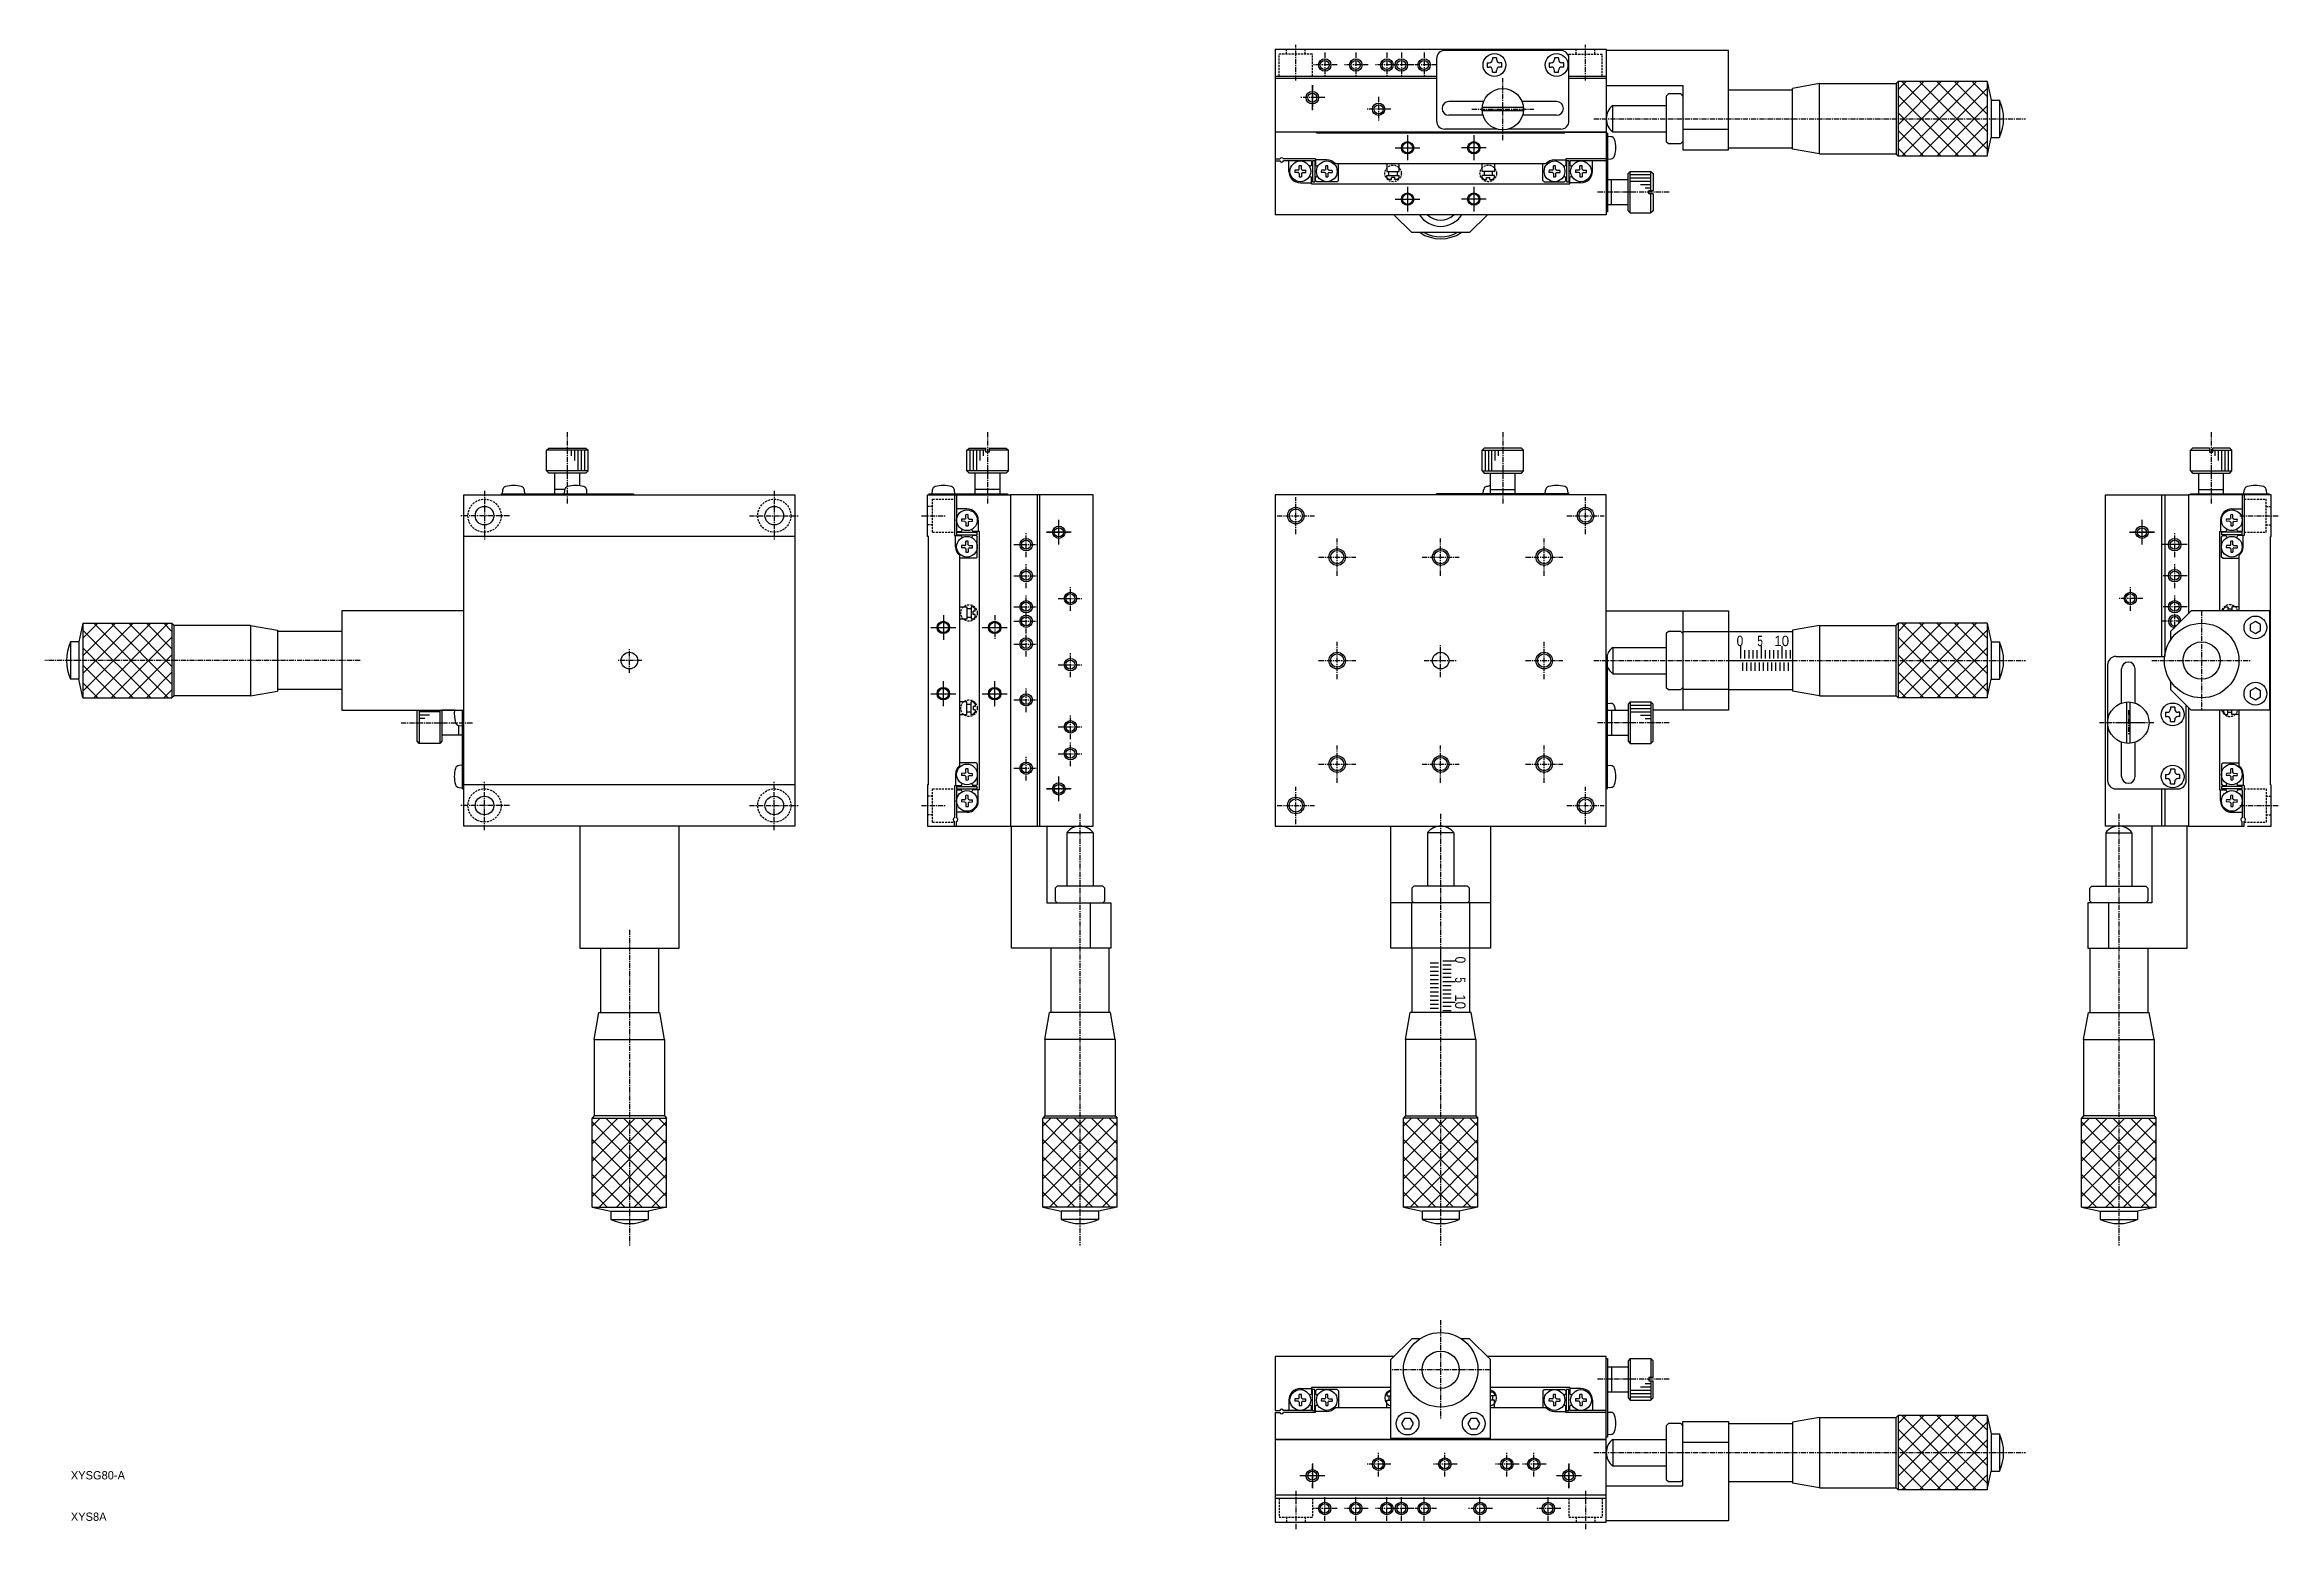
# Model space of a CAD drawing. Extents: x 118 to 658, y 65 to 424.
import ezdxf

# ---------------------------------------------------------------- set-up
doc = ezdxf.new("R2010")
doc.units = 0
doc.linetypes.add('CENTER', pattern=[2, 1.25, -0.25, 0.25, -0.25])
doc.linetypes.add('DASHED', pattern=[0.75, 0.5, -0.25])
doc.layers.get('0').update_dxf_attribs({"linetype": 'CONTINUOUS'})
doc.layers.add('CENTER', color=1, linetype='CENTER')

msp = doc.modelspace()

# ---------------------------------------------------------------- texts
at = {"color": 7, "linetype": 'CONTINUOUS'}
for s, width, p in [('0', 0.864, (526.95, 278.9)), ('5', 0.72, (531.95, 278.9)), ('10', 0.96, (536.05, 278.9))]:
    msp.add_text(s, height=2.5, dxfattribs=dict(at, width=width)).set_placement(p)
for s, width, p in [('0', 0.864, (458.95, 203.9)), ('5', 0.72, (458.95, 198.9)), ('10', 0.96, (458.95, 194.8))]:
    msp.add_text(s, height=2.5, rotation=270, dxfattribs=dict(at, width=width)).set_placement(p)
for s, p in [('XYSG80-A', (124.53, 77.61)), ('XYS8A', (124.53, 67.61))]:
    msp.add_text(s, height=2).set_placement(p)

# ---------------------------------------------------------------- linework, layer by layer
at = {"color": 7, "linetype": 'CONTINUOUS'}
for p, q in [((415.45, 423.07), (495.45, 423.07)), ((415.45, 423.07), (415.45, 403.07)), ((484.45, 422.77), (456.45, 422.77)), ((495.45, 423.07), (495.45, 403.07)), ((524.95, 422.77), (495.45, 422.77)), ((524.95, 398.77), (524.95, 422.77)), ((415.45, 416.57), (454.45, 416.57)), ((415.45, 416.07), (454.45, 416.07)), ((454.45, 420.77), (454.45, 405.77)), ((466.7, 419.77), (466.7, 418.77)), ((466.7, 419.77), (467.15, 419.77)), ((466.7, 418.77), (467.15, 418.77)), ((468.95, 421.02), (467.95, 421.02)), ((467.95, 421.02), (467.95, 420.57)), ((467.95, 417.52), (467.95, 417.97)), ((467.95, 417.52), (468.95, 417.52)), ((468.95, 421.02), (468.95, 420.57)), ((468.95, 417.52), (468.95, 417.97)), ((470.2, 419.77), (469.75, 419.77)), ((470.2, 418.77), (469.75, 418.77)), ((470.2, 418.77), (470.2, 419.77)), ((481.7, 419.77), (481.7, 418.77)), ((481.7, 419.77), (482.15, 419.77)), ((481.7, 418.77), (482.15, 418.77)), ((483.95, 421.02), (482.95, 421.02)), ((482.95, 421.02), (482.95, 420.57)), ((482.95, 417.52), (482.95, 417.97)), ((482.95, 417.52), (483.95, 417.52)), ((483.95, 421.02), (483.95, 420.57)), ((483.95, 417.52), (483.95, 417.97)), ((485.2, 419.77), (484.75, 419.77)), ((485.2, 418.77), (484.75, 418.77)), ((485.2, 418.77), (485.2, 419.77)), ((486.45, 405.77), (486.45, 420.77)), ((486.45, 416.57), (495.45, 416.57)), ((486.45, 416.07), (495.45, 416.07)), ((424.45, 408.37), (424.45, 414.37)), ((465.81, 410.42), (457.45, 410.42)), ((483.45, 410.42), (475.1, 410.42)), ((495.45, 414.27), (513.95, 414.27)), ((510.45, 412.26), (509.95, 411.76)), ((509.95, 411.76), (509.95, 400.76)), ((513.45, 412.26), (510.45, 412.26)), ((513.45, 412.26), (513.95, 411.76)), ((513.95, 414.27), (513.95, 398.77)), ((524.95, 413.27), (540.45, 413.27)), ((546.95, 414.77), (540.45, 413.62)), ((540.45, 398.91), (540.45, 413.62)), ((546.95, 414.77), (565.45, 414.77)), ((546.95, 397.77), (546.95, 414.77)), ((565.45, 414.76), (565.95, 415.26)), ((565.45, 414.77), (565.45, 397.77)), ((565.95, 415.26), (565.95, 397.26)), ((587.45, 415.26), (565.95, 415.26)), ((587.45, 415.26), (587.45, 397.26)), ((587.45, 415.26), (588.45, 410.76)), ((588.45, 410.76), (588.45, 401.76)), ((588.45, 410.76), (590.45, 410.76)), ((590.45, 410.76), (590.45, 401.76)), ((465.67, 407.12), (457.45, 407.12)), ((475.44, 408.97), (465.47, 408.97)), ((475.44, 408.17), (465.47, 408.17)), ((483.45, 407.12), (475.24, 407.12)), ((497.02, 403.09), (497.02, 409.44)), ((497.02, 409.44), (509.95, 409.44)), ((495.45, 403.07), (415.45, 403.07)), ((415.45, 403.07), (415.45, 383.07)), ((425.45, 403.07), (415.45, 403.07)), ((425.45, 402.87), (425.45, 403.07)), ((425.45, 402.87), (485.45, 402.87)), ((469.05, 403.77), (456.45, 403.77)), ((484.45, 403.77), (471.85, 403.77)), ((485.45, 402.87), (485.45, 403.07)), ((485.45, 403.07), (495.45, 403.07)), ((495.45, 403.07), (495.45, 383.07)), ((495.75, 402.77), (495.45, 402.77)), ((495.75, 402.77), (495.75, 383.77)), ((496.6, 401.94), (495.75, 402.02)), ((497.02, 403.09), (509.95, 403.09)), ((509.95, 400.76), (510.45, 400.26)), ((510.45, 400.26), (513.45, 400.26)), ((513.95, 400.76), (513.45, 400.26)), ((513.95, 403.77), (524.95, 403.77)), ((587.45, 397.26), (588.45, 401.76)), ((588.45, 401.76), (590.45, 401.76)), ((415.45, 396.57), (416.6, 396.57)), ((415.45, 396.07), (416.6, 396.07)), ((425.25, 396.57), (417.51, 396.57)), ((424.25, 396.07), (417.51, 396.07)), ((418.8, 393.57), (418.8, 396.07)), ((421.28, 394.07), (421.29, 394.89)), ((421.83, 394.07), (421.81, 394.89)), ((424.25, 396.07), (424.25, 394.98)), ((425.05, 396.07), (424.45, 396.07)), ((424.45, 396.07), (424.45, 391.07)), ((425.05, 396.07), (425.05, 391.07)), ((425.25, 396.57), (425.25, 394.98)), ((427.95, 396.32), (425.25, 396.32)), ((427.68, 394.07), (427.69, 394.89)), ((428.23, 394.07), (428.21, 394.89)), ((480.87, 395.37), (430.03, 395.37)), ((430.75, 391.37), (430.75, 395.37)), ((442.45, 395.37), (442.45, 393.57)), ((444.45, 399.27), (450.45, 399.27)), ((445.45, 393.57), (445.45, 395.37)), ((466.45, 399.27), (460.45, 399.27)), ((465.45, 393.57), (465.45, 395.37)), ((468.45, 395.37), (468.45, 393.57)), ((480.15, 391.37), (480.15, 395.37)), ((482.68, 394.07), (482.69, 394.89)), ((482.95, 396.32), (485.65, 396.32)), ((483.23, 394.07), (483.21, 394.89)), ((495.45, 396.57), (485.65, 396.57)), ((485.65, 396.57), (485.65, 394.98)), ((486.45, 396.07), (485.85, 396.07)), ((485.85, 396.07), (485.85, 391.07)), ((486.45, 396.07), (486.45, 391.07)), ((495.45, 396.07), (486.65, 396.07)), ((486.65, 396.07), (486.65, 394.98)), ((489.08, 394.07), (489.09, 394.89)), ((489.63, 394.07), (489.61, 394.89)), ((492.1, 393.57), (492.1, 396.07)), ((495.75, 396.52), (496.6, 396.59)), ((513.95, 398.77), (524.95, 398.77)), ((524.95, 399.27), (540.45, 399.27)), ((546.95, 397.77), (540.45, 398.91)), ((546.95, 397.77), (565.45, 397.77)), ((565.45, 397.76), (565.95, 397.26)), ((587.45, 397.26), (565.95, 397.26)), ((421.07, 393.84), (420.23, 393.83)), ((421.07, 393.29), (420.23, 393.31)), ((421.07, 393.84), (421.21, 393.9)), ((421.07, 393.29), (421.21, 393.23)), ((421.28, 394.07), (421.21, 393.9)), ((421.28, 393.07), (421.21, 393.23)), ((421.28, 393.07), (421.29, 392.24)), ((421.55, 390.82), (424.25, 390.82)), ((421.83, 393.07), (421.81, 392.24)), ((421.83, 394.07), (421.9, 393.9)), ((421.83, 393.07), (421.9, 393.23)), ((422.04, 393.84), (421.9, 393.9)), ((422.04, 393.29), (421.9, 393.23)), ((422.04, 393.84), (422.88, 393.83)), ((422.04, 393.29), (422.88, 393.31)), ((424.25, 390.57), (424.25, 392.15)), ((424.25, 390.57), (486.65, 390.57)), ((424.45, 391.07), (425.05, 391.07)), ((425.25, 391.37), (425.25, 392.15)), ((425.25, 391.37), (425.55, 391.07)), ((430.45, 391.07), (425.55, 391.07)), ((427.47, 393.84), (426.63, 393.83)), ((427.47, 393.29), (426.63, 393.31)), ((427.47, 393.84), (427.61, 393.9)), ((427.47, 393.29), (427.61, 393.23)), ((427.68, 394.07), (427.61, 393.9)), ((427.68, 393.07), (427.61, 393.23)), ((427.68, 393.07), (427.69, 392.24)), ((428.23, 393.07), (428.21, 392.24)), ((428.23, 394.07), (428.3, 393.9)), ((428.23, 393.07), (428.3, 393.23)), ((428.44, 393.84), (428.3, 393.9)), ((428.44, 393.29), (428.3, 393.23)), ((428.44, 393.84), (429.28, 393.83)), ((428.44, 393.29), (429.28, 393.31)), ((430.75, 391.37), (430.45, 391.07)), ((442.45, 393.57), (445.45, 393.57)), ((442.45, 392.07), (442.45, 392.57)), ((442.45, 392.57), (445.45, 392.57)), ((442.45, 392.07), (442.95, 391.57)), ((442.95, 392.57), (442.95, 393.57)), ((443.55, 391.57), (442.95, 391.57)), ((444.35, 392.07), (443.55, 392.07)), ((443.55, 391.57), (443.55, 392.07)), ((444.35, 391.57), (444.35, 392.07)), ((444.95, 391.57), (444.35, 391.57)), ((444.95, 393.57), (444.95, 392.57)), ((445.45, 392.07), (444.95, 391.57)), ((445.45, 392.07), (445.45, 392.57)), ((468.45, 393.57), (465.45, 393.57)), ((465.45, 392.07), (465.45, 392.57)), ((468.45, 392.57), (465.45, 392.57)), ((465.45, 392.07), (465.95, 391.57)), ((465.95, 393.57), (465.95, 392.57)), ((465.95, 391.57), (466.55, 391.57)), ((466.55, 391.57), (466.55, 392.07)), ((466.55, 392.07), (467.35, 392.07)), ((467.35, 391.57), (467.35, 392.07)), ((467.35, 391.57), (467.95, 391.57)), ((467.95, 392.57), (467.95, 393.57)), ((468.45, 392.07), (467.95, 391.57)), ((468.45, 392.07), (468.45, 392.57)), ((480.15, 391.37), (480.45, 391.07)), ((480.45, 391.07), (485.35, 391.07)), ((482.47, 393.84), (481.63, 393.83)), ((482.47, 393.29), (481.63, 393.31)), ((482.47, 393.84), (482.61, 393.9)), ((482.47, 393.29), (482.61, 393.23)), ((482.68, 394.07), (482.61, 393.9)), ((482.68, 393.07), (482.61, 393.23)), ((482.68, 393.07), (482.69, 392.24)), ((483.23, 393.07), (483.21, 392.24)), ((483.23, 394.07), (483.3, 393.9)), ((483.23, 393.07), (483.3, 393.23)), ((483.44, 393.84), (483.3, 393.9)), ((483.44, 393.29), (483.3, 393.23)), ((483.44, 393.84), (484.28, 393.83)), ((483.44, 393.29), (484.28, 393.31)), ((485.65, 391.37), (485.35, 391.07)), ((485.65, 391.37), (485.65, 392.15)), ((485.85, 391.07), (486.45, 391.07)), ((486.65, 390.57), (486.65, 392.15)), ((489.35, 390.82), (486.65, 390.82)), ((488.87, 393.84), (488.03, 393.83)), ((488.87, 393.29), (488.03, 393.31)), ((488.87, 393.84), (489.01, 393.9)), ((488.87, 393.29), (489.01, 393.23)), ((489.08, 394.07), (489.01, 393.9)), ((489.08, 393.07), (489.01, 393.23)), ((489.08, 393.07), (489.09, 392.24)), ((489.63, 393.07), (489.61, 392.24)), ((489.63, 394.07), (489.7, 393.9)), ((489.63, 393.07), (489.7, 393.23)), ((489.84, 393.84), (489.7, 393.9)), ((489.84, 393.29), (489.7, 393.23)), ((489.84, 393.84), (490.68, 393.83)), ((489.84, 393.29), (490.68, 393.31)), ((495.75, 391.57), (500.75, 391.57)), ((496.75, 385.57), (496.75, 391.57)), ((500.75, 393.07), (501.25, 393.57)), ((500.75, 384.07), (500.75, 393.07)), ((501.25, 383.57), (501.25, 393.57)), ((501.25, 393.57), (506.25, 393.57)), ((505.75, 388.97), (506.75, 388.97)), ((505.75, 388.17), (505.75, 388.97)), ((506.25, 388.97), (506.25, 393.57)), ((506.25, 393.57), (506.75, 393.07)), ((506.75, 393.07), (506.75, 388.97)), ((444.45, 386.87), (450.45, 386.87)), ((466.45, 386.87), (460.45, 386.87)), ((495.75, 383.77), (495.45, 383.77)), ((495.75, 385.57), (500.75, 385.57)), ((501.25, 383.57), (500.75, 384.07)), ((501.25, 383.57), (506.25, 383.57)), ((506.75, 388.17), (505.75, 388.17)), ((506.25, 383.57), (506.25, 388.17)), ((506.75, 384.07), (506.25, 383.57)), ((506.75, 388.17), (506.75, 384.07)), ((495.45, 383.07), (415.45, 383.07)), ((448.45, 378.77), (444.15, 383.07)), ((462.45, 378.77), (448.45, 378.77)), ((466.75, 383.07), (462.45, 378.77)), ((239.47, 326.2), (239.97, 326.7)), ((249.47, 326.2), (239.47, 326.2)), ((239.47, 321.2), (239.47, 326.2)), ((239.97, 326.7), (248.97, 326.7)), ((248.97, 326.7), (249.47, 326.2)), ((249.47, 321.2), (249.47, 326.2)), ((341.01, 326.2), (341.51, 326.7)), ((345.61, 326.2), (341.01, 326.2)), ((341.01, 321.2), (341.01, 326.2)), ((341.51, 326.7), (345.61, 326.7)), ((345.61, 325.7), (345.61, 326.7)), ((346.41, 325.7), (345.61, 325.7)), ((346.41, 326.7), (346.41, 325.7)), ((346.41, 326.7), (350.51, 326.7)), ((351.01, 326.2), (346.41, 326.2)), ((350.51, 326.7), (351.01, 326.2)), ((351.01, 321.2), (351.01, 326.2)), ((465.95, 326.7), (465.45, 326.2)), ((465.45, 326.2), (475.45, 326.2)), ((465.45, 321.2), (465.45, 326.2)), ((474.95, 326.7), (465.95, 326.7)), ((475.45, 326.2), (474.95, 326.7)), ((475.45, 321.2), (475.45, 326.2)), ((637.08, 326.7), (636.58, 326.2)), ((636.58, 326.2), (641.18, 326.2)), ((636.58, 321.2), (636.58, 326.2)), ((641.18, 326.7), (637.08, 326.7)), ((641.18, 326.7), (641.18, 325.7)), ((641.18, 325.7), (641.98, 325.7)), ((641.98, 325.7), (641.98, 326.7)), ((646.08, 326.7), (641.98, 326.7)), ((641.98, 326.2), (646.58, 326.2)), ((646.58, 326.2), (646.08, 326.7)), ((646.58, 321.2), (646.58, 326.2)), ((249.47, 321.2), (239.47, 321.2)), ((239.97, 320.7), (239.47, 321.2)), ((248.97, 320.7), (239.97, 320.7)), ((241.47, 315.7), (241.47, 320.7)), ((247.47, 317.62), (247.47, 320.7)), ((249.47, 321.2), (248.97, 320.7)), ((351.01, 321.2), (341.01, 321.2)), ((341.51, 320.7), (341.01, 321.2)), ((350.51, 320.7), (341.51, 320.7)), ((343.01, 315.7), (343.01, 320.7)), ((349.01, 315.7), (349.01, 320.7)), ((351.01, 321.2), (350.51, 320.7)), ((465.45, 321.2), (475.45, 321.2)), ((465.45, 321.2), (465.95, 320.7)), ((465.95, 320.7), (474.95, 320.7)), ((467.45, 315.7), (467.45, 320.7)), ((473.45, 315.7), (473.45, 320.7)), ((474.95, 320.7), (475.45, 321.2)), ((636.58, 321.2), (646.58, 321.2)), ((636.58, 321.2), (637.08, 320.7)), ((637.08, 320.7), (646.08, 320.7)), ((638.58, 315.7), (638.58, 320.7)), ((644.58, 315.7), (644.58, 320.7)), ((646.08, 320.7), (646.58, 321.2)), ((219.47, 315.4), (299.47, 315.4)), ((219.47, 235.4), (219.47, 315.4)), ((228.47, 315.7), (260.47, 315.7)), ((228.47, 315.7), (228.47, 315.4)), ((228.8, 316.54), (228.72, 315.7)), ((234.22, 315.7), (234.15, 316.54)), ((243.82, 316.7), (241.47, 316.7)), ((243.8, 316.54), (243.72, 315.7)), ((249.22, 315.7), (249.15, 316.54)), ((260.47, 315.7), (260.47, 315.4)), ((299.47, 315.4), (299.47, 235.4)), ((331.51, 315.4), (351.51, 315.4)), ((331.51, 305.4), (331.51, 315.4)), ((331.81, 315.7), (331.81, 315.4)), ((331.81, 315.7), (350.81, 315.7)), ((332.64, 316.54), (332.56, 315.7)), ((338.06, 315.7), (337.99, 316.54)), ((338.01, 315.4), (338.01, 305.6)), ((338.51, 315.4), (338.51, 306.6)), ((349.01, 316.7), (343.01, 316.7)), ((350.81, 315.7), (350.81, 315.4)), ((351.51, 315.4), (351.51, 235.4)), ((371.51, 315.4), (351.51, 315.4)), ((351.51, 315.4), (351.51, 235.4)), ((358.01, 315.4), (358.01, 235.4)), ((358.51, 315.4), (358.51, 235.4)), ((371.51, 235.4), (371.51, 315.4)), ((415.45, 315.4), (415.45, 235.4)), ((495.45, 315.4), (415.45, 315.4)), ((486.45, 315.7), (454.45, 315.7)), ((454.45, 315.7), (454.45, 315.4)), ((465.7, 315.7), (465.78, 316.54)), ((467.45, 316.7), (473.45, 316.7)), ((480.7, 315.7), (480.78, 316.54)), ((486.13, 316.54), (486.2, 315.7)), ((486.45, 315.7), (486.45, 315.4)), ((495.45, 235.4), (495.45, 315.4)), ((616.08, 315.4), (636.08, 315.4)), ((616.08, 235.4), (616.08, 315.4)), ((629.58, 315.4), (629.58, 276.4)), ((630.38, 315.4), (630.38, 276.4)), ((656.08, 315.4), (636.08, 315.4)), ((636.08, 315.4), (636.08, 286.7)), ((636.58, 315.7), (655.58, 315.7)), ((636.58, 315.4), (636.58, 315.7)), ((638.58, 316.7), (644.58, 316.7)), ((649.08, 315.4), (649.08, 306.6)), ((649.48, 315.7), (649.55, 316.54)), ((649.58, 315.4), (649.58, 305.6)), ((654.9, 316.54), (654.98, 315.7)), ((655.58, 315.7), (655.58, 315.4)), ((656.08, 305.4), (656.08, 315.4)), ((341.01, 312.05), (338.51, 312.05)), ((340.51, 309.57), (339.69, 309.56)), ((340.51, 309.02), (339.69, 309.04)), ((340.51, 309.57), (340.68, 309.64)), ((340.51, 309.02), (340.68, 308.95)), ((340.74, 309.78), (340.68, 309.64)), ((340.74, 308.81), (340.68, 308.95)), ((340.74, 309.78), (340.75, 310.62)), ((340.74, 308.81), (340.75, 307.97)), ((341.29, 309.78), (341.27, 310.62)), ((341.29, 308.81), (341.27, 307.97)), ((341.29, 309.78), (341.35, 309.64)), ((341.29, 308.81), (341.35, 308.95)), ((341.51, 309.57), (341.35, 309.64)), ((341.51, 309.02), (341.35, 308.95)), ((341.51, 309.57), (342.34, 309.56)), ((341.51, 309.02), (342.34, 309.04)), ((343.76, 309.3), (343.76, 306.6)), ((363.21, 303.4), (363.21, 309.4)), ((624.88, 303.4), (624.88, 309.4)), ((643.83, 309.3), (643.83, 306.6)), ((646.08, 309.57), (645.25, 309.56)), ((646.08, 309.02), (645.25, 309.04)), ((646.08, 309.57), (646.24, 309.64)), ((646.08, 309.02), (646.24, 308.95)), ((646.3, 309.78), (646.24, 309.64)), ((646.3, 308.81), (646.24, 308.95)), ((646.3, 309.78), (646.32, 310.62)), ((646.3, 308.81), (646.32, 307.97)), ((646.58, 312.05), (649.08, 312.05)), ((646.85, 309.78), (646.84, 310.62)), ((646.85, 308.81), (646.84, 307.97)), ((646.85, 309.78), (646.91, 309.64)), ((646.85, 308.81), (646.91, 308.95)), ((647.07, 309.57), (646.91, 309.64)), ((647.07, 309.02), (646.91, 308.95)), ((647.07, 309.57), (647.9, 309.56)), ((647.07, 309.02), (647.9, 309.04)), ((299.47, 305.4), (219.47, 305.4)), ((331.71, 305.4), (331.51, 305.4)), ((331.71, 245.4), (331.71, 305.4)), ((338.01, 305.6), (339.6, 305.6)), ((338.26, 302.9), (338.26, 305.6)), ((338.51, 306.6), (339.6, 306.6)), ((338.51, 306.4), (338.51, 305.8)), ((338.51, 306.4), (343.51, 306.4)), ((338.51, 305.8), (343.51, 305.8)), ((340.51, 303.17), (339.69, 303.16)), ((340.51, 302.62), (339.69, 302.64)), ((340.51, 303.17), (340.68, 303.24)), ((340.51, 302.62), (340.68, 302.55)), ((340.74, 303.38), (340.68, 303.24)), ((340.74, 302.41), (340.68, 302.55)), ((340.74, 303.38), (340.75, 304.22)), ((340.74, 302.41), (340.75, 301.57)), ((341.29, 303.38), (341.27, 304.22)), ((341.29, 302.41), (341.27, 301.57)), ((341.29, 303.38), (341.35, 303.24)), ((341.29, 302.41), (341.35, 302.55)), ((341.51, 303.17), (341.35, 303.24)), ((341.51, 302.62), (341.35, 302.55)), ((341.51, 303.17), (342.34, 303.16)), ((341.51, 302.62), (342.34, 302.64)), ((344.01, 306.6), (342.43, 306.6)), ((343.21, 305.6), (342.43, 305.6)), ((343.21, 305.6), (343.51, 305.3)), ((343.51, 305.8), (343.51, 306.4)), ((343.51, 300.4), (343.51, 305.3)), ((344.01, 244.2), (344.01, 306.6)), ((366.21, 306.4), (360.21, 306.4)), ((621.88, 306.4), (627.88, 306.4)), ((635.78, 303.4), (629.78, 303.4)), ((643.58, 306.6), (643.58, 287.4)), ((643.58, 306.6), (645.16, 306.6)), ((644.08, 306.4), (644.08, 305.8)), ((649.08, 306.4), (644.08, 306.4)), ((649.08, 305.8), (644.08, 305.8)), ((644.38, 305.6), (644.08, 305.3)), ((644.08, 300.4), (644.08, 305.3)), ((644.38, 305.6), (645.16, 305.6)), ((646.08, 303.17), (645.25, 303.16)), ((646.08, 302.62), (645.25, 302.64)), ((646.08, 303.17), (646.24, 303.24)), ((646.08, 302.62), (646.24, 302.55)), ((646.3, 303.38), (646.24, 303.24)), ((646.3, 302.41), (646.24, 302.55)), ((646.3, 303.38), (646.32, 304.22)), ((646.3, 302.41), (646.32, 301.57)), ((646.85, 303.38), (646.84, 304.22)), ((646.85, 302.41), (646.84, 301.57)), ((646.85, 303.38), (646.91, 303.24)), ((646.85, 302.41), (646.91, 302.55)), ((647.07, 303.17), (646.91, 303.24)), ((647.07, 302.62), (646.91, 302.55)), ((647.07, 303.17), (647.9, 303.16)), ((647.07, 302.62), (647.9, 302.64)), ((649.08, 306.6), (647.99, 306.6)), ((649.58, 305.6), (647.99, 305.6)), ((649.08, 305.8), (649.08, 306.4)), ((649.33, 302.9), (649.33, 305.6)), ((655.88, 245.4), (655.88, 305.4)), ((655.88, 305.4), (656.08, 305.4)), ((339.21, 300.82), (339.21, 249.98)), ((343.21, 300.1), (339.21, 300.1)), ((343.21, 300.1), (343.51, 300.4)), ((644.38, 300.1), (644.08, 300.4)), ((644.38, 300.1), (648.38, 300.1)), ((648.38, 287.4), (648.38, 300.82)), ((189.97, 287.4), (189.97, 263.4)), ((219.47, 287.4), (189.97, 287.4)), ((335.31, 286.4), (335.31, 280.4)), ((339.21, 288.4), (341.01, 288.4)), ((341.01, 288.4), (341.01, 285.4)), ((342.01, 287.9), (341.01, 287.9)), ((342.51, 288.4), (342.01, 288.4)), ((342.01, 288.4), (342.01, 285.4)), ((342.51, 288.4), (343.01, 287.9)), ((342.51, 286.5), (342.51, 287.3)), ((343.01, 287.3), (342.51, 287.3)), ((343.01, 286.5), (342.51, 286.5)), ((343.01, 287.3), (343.01, 287.9)), ((343.01, 285.9), (343.01, 286.5)), ((495.45, 287.4), (524.95, 287.4)), ((513.95, 287.4), (513.95, 263.4)), ((524.95, 287.4), (524.95, 263.4)), ((636.78, 287.4), (631.78, 282.4)), ((655.78, 287.4), (636.78, 287.4)), ((645.08, 288.4), (644.58, 287.9)), ((644.58, 287.4), (644.58, 287.9)), ((645.08, 288.4), (645.58, 288.4)), ((645.58, 288.4), (645.58, 287.4)), ((645.58, 287.9), (646.58, 287.9)), ((646.58, 288.4), (646.58, 287.4)), ((648.38, 288.4), (646.58, 288.4)), ((655.78, 263.4), (655.78, 287.4)), ((127.47, 284.4), (126.47, 279.9)), ((127.47, 284.4), (127.47, 266.4)), ((127.47, 284.4), (148.97, 284.4)), ((148.97, 284.4), (148.97, 266.4)), ((149.47, 283.9), (148.97, 284.4)), ((149.47, 266.9), (149.47, 283.9)), ((167.97, 283.9), (149.47, 283.9)), ((167.97, 283.9), (167.97, 266.9)), ((167.97, 283.9), (174.47, 282.75)), ((174.47, 282.75), (174.47, 268.04)), ((189.97, 282.4), (174.47, 282.4)), ((332.31, 283.4), (338.31, 283.4)), ((341.01, 285.4), (339.21, 285.4)), ((341.01, 285.9), (342.01, 285.9)), ((342.51, 285.4), (342.01, 285.4)), ((342.51, 285.4), (343.01, 285.9)), ((510.45, 282.4), (509.95, 281.9)), ((509.95, 281.9), (509.95, 268.9)), ((513.45, 282.4), (510.45, 282.4)), ((513.45, 282.4), (513.95, 281.9)), ((513.95, 282.4), (524.95, 282.4)), ((524.95, 282.4), (540.45, 282.4)), ((546.95, 283.9), (540.45, 282.75)), ((540.45, 282.75), (540.45, 268.04)), ((546.95, 283.9), (565.45, 283.9)), ((546.95, 283.9), (546.95, 266.9)), ((565.45, 283.9), (565.95, 284.4)), ((565.45, 266.9), (565.45, 283.9)), ((565.95, 284.4), (565.95, 266.4)), ((587.45, 284.4), (565.95, 284.4)), ((587.45, 284.4), (587.45, 266.4)), ((587.45, 284.4), (588.45, 279.9)), ((631.78, 282.4), (631.78, 280.37)), ((652.28, 284.84), (651.03, 284.12)), ((651.03, 284.12), (651.03, 282.67)), ((651.03, 282.67), (652.28, 281.95)), ((653.53, 284.12), (652.28, 284.84)), ((652.28, 281.95), (653.53, 282.67)), ((653.53, 282.67), (653.53, 284.12)), ((124.47, 279.9), (124.47, 270.9)), ((126.47, 279.9), (124.47, 279.9)), ((126.47, 279.9), (126.47, 270.9)), ((495.75, 276.4), (495.45, 276.4)), ((495.75, 244.4), (495.75, 276.4)), ((497.02, 278.57), (497.02, 272.22)), ((497.02, 278.57), (509.95, 278.57)), ((524.95, 275.4), (540.45, 275.4)), ((527.95, 275.9), (527.95, 278.9)), ((528.95, 275.9), (528.95, 277.9)), ((529.95, 275.9), (529.95, 277.9)), ((530.95, 275.9), (530.95, 277.9)), ((531.95, 275.9), (531.95, 277.9)), ((532.95, 275.9), (532.95, 278.9)), ((533.95, 275.9), (533.95, 277.9)), ((534.95, 275.9), (534.95, 277.9)), ((535.95, 275.9), (535.95, 277.9)), ((536.95, 275.9), (536.95, 277.9)), ((537.95, 275.9), (537.95, 278.9)), ((538.95, 275.9), (538.95, 277.9)), ((539.95, 275.9), (539.95, 277.9)), ((588.45, 279.9), (588.45, 270.9)), ((588.45, 279.9), (590.45, 279.9)), ((590.45, 279.9), (590.45, 270.9)), ((618.58, 276.4), (630.28, 276.4)), ((126.47, 270.9), (124.47, 270.9)), ((127.47, 266.4), (126.47, 270.9)), ((335.31, 264.4), (335.31, 270.4)), ((347.71, 264.4), (347.71, 270.4)), ((497.02, 272.22), (509.95, 272.22)), ((528.45, 272.9), (528.45, 274.9)), ((529.45, 272.9), (529.45, 274.9)), ((530.45, 272.9), (530.45, 274.9)), ((531.45, 272.9), (531.45, 274.9)), ((532.45, 272.9), (532.45, 274.9)), ((533.45, 272.9), (533.45, 274.9)), ((534.45, 272.9), (534.45, 274.9)), ((535.45, 272.9), (535.45, 274.9)), ((535.45, 272.9), (535.45, 274.9)), ((536.45, 272.9), (536.45, 274.9)), ((537.45, 272.9), (537.45, 274.9)), ((538.45, 272.9), (538.45, 274.9)), ((539.45, 272.9), (539.45, 274.9)), ((539.45, 272.9), (539.45, 274.9)), ((587.45, 266.4), (588.45, 270.9)), ((588.45, 270.9), (590.45, 270.9)), ((616.58, 274.4), (616.58, 246.4)), ((619.93, 265.12), (619.93, 273.4)), ((623.23, 265.12), (623.23, 273.4)), ((631.78, 270.42), (631.78, 268.4)), ((127.47, 266.4), (148.97, 266.4)), ((149.47, 266.9), (148.97, 266.4)), ((167.97, 266.9), (149.47, 266.9)), ((167.97, 266.9), (174.47, 268.04)), ((189.97, 268.4), (174.47, 268.4)), ((332.31, 267.4), (338.31, 267.4)), ((341.01, 265.4), (339.21, 265.4)), ((341.01, 262.4), (341.01, 265.4)), ((341.01, 264.9), (342.01, 264.9)), ((342.51, 265.4), (342.01, 265.4)), ((342.01, 262.4), (342.01, 265.4)), ((342.51, 265.4), (343.01, 264.9)), ((343.01, 264.9), (343.01, 264.3)), ((495.75, 265.15), (496.6, 265.07)), ((501.25, 265.4), (500.75, 264.9)), ((500.75, 264.9), (500.75, 255.9)), ((501.25, 265.4), (501.25, 255.4)), ((501.25, 265.4), (506.25, 265.4)), ((506.25, 265.4), (506.25, 255.4)), ((506.75, 264.9), (506.25, 265.4)), ((506.75, 255.9), (506.75, 264.9)), ((509.95, 268.9), (510.45, 268.4)), ((510.45, 268.4), (513.45, 268.4)), ((513.95, 268.9), (513.45, 268.4)), ((524.95, 268.4), (513.95, 268.4)), ((524.95, 268.4), (540.45, 268.4)), ((546.95, 266.9), (540.45, 268.04)), ((546.95, 266.9), (565.45, 266.9)), ((565.45, 266.9), (565.95, 266.4)), ((587.45, 266.4), (565.95, 266.4)), ((621.18, 255.43), (621.18, 265.4)), ((621.98, 255.4), (621.98, 265.34)), ((631.78, 268.4), (636.78, 263.4)), ((635.58, 246.4), (635.58, 264.6)), ((652.28, 268.84), (651.03, 268.12)), ((651.03, 268.12), (651.03, 266.67)), ((651.03, 266.67), (652.28, 265.95)), ((653.53, 268.12), (652.28, 268.84)), ((652.28, 265.95), (653.53, 266.67)), ((653.53, 266.67), (653.53, 268.12)), ((189.97, 263.4), (219.47, 263.4)), ((208.17, 255.9), (208.17, 263.4)), ((208.67, 263.4), (208.67, 255.4)), ((213.67, 263.4), (213.67, 255.4)), ((214.17, 263.4), (214.17, 255.9)), ((217.25, 263.4), (214.17, 263.4)), ((218.17, 259.75), (218.17, 257.4)), ((218.33, 259.72), (219.17, 259.65)), ((219.17, 244.4), (219.17, 263.4)), ((339.21, 262.4), (341.01, 262.4)), ((342.01, 262.9), (341.01, 262.9)), ((342.51, 262.4), (342.01, 262.4)), ((343.01, 264.3), (342.51, 264.3)), ((342.51, 264.3), (342.51, 263.5)), ((343.01, 263.5), (342.51, 263.5)), ((342.51, 262.4), (343.01, 262.9)), ((343.01, 263.5), (343.01, 262.9)), ((495.75, 263.4), (500.75, 263.4)), ((496.75, 263.4), (496.75, 257.4)), ((524.95, 263.4), (506.75, 263.4)), ((624.58, 260.4), (618.58, 260.4)), ((630.53, 262.9), (630.53, 261.9)), ((630.53, 262.9), (630.98, 262.9)), ((630.53, 261.9), (630.98, 261.9)), ((632.78, 264.15), (631.78, 264.15)), ((631.78, 264.15), (631.78, 263.7)), ((631.78, 260.65), (631.78, 261.1)), ((631.78, 260.65), (632.78, 260.65)), ((632.78, 264.15), (632.78, 263.7)), ((632.78, 260.65), (632.78, 261.1)), ((634.03, 262.9), (633.58, 262.9)), ((634.03, 261.9), (633.58, 261.9)), ((634.03, 261.9), (634.03, 262.9)), ((636.08, 264.1), (636.08, 235.4)), ((655.78, 263.4), (636.78, 263.4)), ((643.58, 263.4), (643.58, 244.2)), ((644.58, 263.4), (644.58, 262.9)), ((645.08, 262.4), (644.58, 262.9)), ((645.08, 262.4), (645.58, 262.4)), ((645.58, 262.4), (645.58, 263.4)), ((645.58, 262.9), (646.58, 262.9)), ((646.58, 262.4), (646.58, 263.4)), ((648.38, 262.4), (646.58, 262.4)), ((648.38, 249.98), (648.38, 263.4)), ((208.67, 255.4), (208.17, 255.9)), ((213.67, 255.4), (208.67, 255.4)), ((214.17, 255.9), (213.67, 255.4)), ((219.17, 257.4), (214.17, 257.4)), ((495.75, 257.4), (500.75, 257.4)), ((500.75, 255.9), (501.25, 255.4)), ((501.25, 255.4), (506.25, 255.4)), ((506.25, 255.4), (506.75, 255.9)), ((619.93, 247.4), (619.93, 255.68)), ((623.23, 247.4), (623.23, 255.68)), ((219.17, 250.15), (218.33, 250.07)), ((343.21, 250.7), (339.21, 250.7)), ((340.74, 248.38), (340.68, 248.24)), ((340.74, 248.38), (340.75, 249.22)), ((341.29, 248.38), (341.27, 249.22)), ((341.29, 248.38), (341.35, 248.24)), ((343.21, 250.7), (343.51, 250.4)), ((343.51, 250.4), (343.51, 245.5)), ((495.75, 250.15), (496.6, 250.07)), ((632.78, 249.15), (631.78, 249.15)), ((631.78, 249.15), (631.78, 248.7)), ((632.78, 249.15), (632.78, 248.7)), ((644.38, 250.7), (644.08, 250.4)), ((644.08, 250.4), (644.08, 245.5)), ((644.38, 250.7), (648.38, 250.7)), ((646.3, 248.38), (646.24, 248.24)), ((646.3, 248.38), (646.32, 249.22)), ((646.85, 248.38), (646.84, 249.22)), ((646.85, 248.38), (646.91, 248.24)), ((218.33, 244.72), (219.17, 244.65)), ((219.17, 244.4), (219.47, 244.4)), ((299.47, 245.4), (219.47, 245.4)), ((331.51, 245.4), (331.51, 235.4)), ((331.71, 245.4), (331.51, 245.4)), ((338.01, 245.2), (339.6, 245.2)), ((338.01, 245.2), (338.01, 237.45)), ((338.26, 247.9), (338.26, 245.2)), ((338.51, 245), (338.51, 244.4)), ((338.51, 245), (343.51, 245)), ((338.51, 244.4), (343.51, 244.4)), ((338.51, 244.2), (339.6, 244.2)), ((338.51, 244.2), (338.51, 237.45)), ((340.51, 248.17), (339.69, 248.16)), ((340.51, 247.62), (339.69, 247.64)), ((340.51, 248.17), (340.68, 248.24)), ((340.51, 247.62), (340.68, 247.55)), ((340.74, 247.41), (340.68, 247.55)), ((340.74, 247.41), (340.75, 246.57)), ((341.29, 247.41), (341.27, 246.57)), ((341.29, 247.41), (341.35, 247.55)), ((341.51, 248.17), (341.35, 248.24)), ((341.51, 247.62), (341.35, 247.55)), ((341.51, 248.17), (342.34, 248.16)), ((341.51, 247.62), (342.34, 247.64)), ((343.21, 245.2), (342.43, 245.2)), ((344.01, 244.2), (342.43, 244.2)), ((343.21, 245.2), (343.51, 245.5)), ((343.51, 244.4), (343.51, 245)), ((343.76, 241.5), (343.76, 244.2)), ((366.21, 244.4), (360.21, 244.4)), ((363.21, 241.4), (363.21, 247.4)), ((495.75, 244.4), (495.45, 244.4)), ((496.6, 244.72), (495.75, 244.65)), ((618.58, 244.4), (633.58, 244.4)), ((619.93, 247.4), (619.93, 247.18)), ((629.58, 244.4), (629.58, 235.4)), ((630.38, 244.4), (630.38, 235.4)), ((630.53, 247.9), (630.53, 246.9)), ((630.53, 247.9), (630.98, 247.9)), ((630.53, 246.9), (630.98, 246.9)), ((631.78, 245.65), (631.78, 246.1)), ((631.78, 245.65), (632.78, 245.65)), ((632.78, 245.65), (632.78, 246.1)), ((634.03, 247.9), (633.58, 247.9)), ((634.03, 246.9), (633.58, 246.9)), ((634.03, 246.9), (634.03, 247.9)), ((643.58, 244.2), (645.16, 244.2)), ((643.83, 241.5), (643.83, 244.2)), ((644.38, 245.2), (644.08, 245.5)), ((644.08, 245), (644.08, 244.4)), ((649.08, 245), (644.08, 245)), ((649.08, 244.4), (644.08, 244.4)), ((644.38, 245.2), (645.16, 245.2)), ((646.08, 248.17), (645.25, 248.16)), ((646.08, 247.62), (645.25, 247.64)), ((646.08, 248.17), (646.24, 248.24)), ((646.08, 247.62), (646.24, 247.55)), ((646.3, 247.41), (646.24, 247.55)), ((646.3, 247.41), (646.32, 246.57)), ((646.85, 247.41), (646.84, 246.57)), ((646.85, 247.41), (646.91, 247.55)), ((647.07, 248.17), (646.91, 248.24)), ((647.07, 247.62), (646.91, 247.55)), ((647.07, 248.17), (647.9, 248.16)), ((647.07, 247.62), (647.9, 247.64)), ((649.58, 245.2), (647.99, 245.2)), ((649.08, 244.2), (647.99, 244.2)), ((649.08, 244.4), (649.08, 245)), ((649.08, 244.2), (649.08, 237.45)), ((649.33, 247.9), (649.33, 245.2)), ((649.58, 245.2), (649.58, 237.45)), ((655.88, 245.4), (656.08, 245.4)), ((656.08, 235.4), (656.08, 245.4)), ((341.01, 238.75), (338.51, 238.75)), ((340.51, 241.77), (339.69, 241.76)), ((340.51, 241.22), (339.69, 241.24)), ((340.51, 241.77), (340.68, 241.84)), ((340.51, 241.22), (340.68, 241.15)), ((340.74, 241.98), (340.68, 241.84)), ((340.74, 241.01), (340.68, 241.15)), ((340.74, 241.98), (340.75, 242.82)), ((340.74, 241.01), (340.75, 240.17)), ((341.29, 241.98), (341.27, 242.82)), ((341.29, 241.01), (341.27, 240.17)), ((341.29, 241.98), (341.35, 241.84)), ((341.29, 241.01), (341.35, 241.15)), ((341.51, 241.77), (341.35, 241.84)), ((341.51, 241.22), (341.35, 241.15)), ((341.51, 241.77), (342.34, 241.76)), ((341.51, 241.22), (342.34, 241.24)), ((646.08, 241.77), (645.25, 241.76)), ((646.08, 241.22), (645.25, 241.24)), ((646.08, 241.77), (646.24, 241.84)), ((646.08, 241.22), (646.24, 241.15)), ((646.3, 241.98), (646.24, 241.84)), ((646.3, 241.01), (646.24, 241.15)), ((646.3, 241.98), (646.32, 242.82)), ((646.3, 241.01), (646.32, 240.17)), ((646.58, 238.75), (649.08, 238.75)), ((646.85, 241.98), (646.84, 242.82)), ((646.85, 241.01), (646.84, 240.17)), ((646.85, 241.98), (646.91, 241.84)), ((646.85, 241.01), (646.91, 241.15)), ((647.07, 241.77), (646.91, 241.84)), ((647.07, 241.22), (646.91, 241.15)), ((647.07, 241.77), (647.9, 241.76)), ((647.07, 241.22), (647.9, 241.24)), ((299.47, 235.4), (219.47, 235.4)), ((247.47, 235.4), (247.47, 205.9)), ((271.47, 205.9), (271.47, 235.4)), ((331.51, 235.4), (351.51, 235.4)), ((338.01, 235.4), (338.01, 236.54)), ((338.51, 235.4), (338.51, 236.54)), ((351.51, 235.4), (371.51, 235.4)), ((351.81, 205.9), (351.81, 235.4)), ((360.31, 235.4), (360.31, 216.9)), ((371.49, 233.83), (365.14, 233.83)), ((365.14, 233.83), (365.14, 220.9)), ((371.49, 233.83), (371.49, 220.9)), ((415.45, 235.4), (495.45, 235.4)), ((443.45, 205.9), (443.45, 235.4)), ((458.63, 233.83), (452.28, 233.83)), ((452.28, 233.83), (452.28, 220.9)), ((458.63, 233.83), (458.63, 220.9)), ((467.45, 235.4), (467.45, 205.9)), ((636.08, 235.4), (616.08, 235.4)), ((616.1, 233.83), (622.45, 233.83)), ((616.1, 233.83), (616.1, 220.9)), ((622.45, 233.83), (622.45, 220.9)), ((627.28, 235.4), (627.28, 216.9)), ((635.78, 205.9), (635.78, 235.4)), ((636.08, 235.4), (649.58, 235.4)), ((649.08, 235.4), (649.08, 236.54)), ((649.58, 235.4), (649.58, 236.54)), ((650.38, 235.4), (656.08, 235.4)), ((360.31, 216.9), (375.81, 216.9)), ((362.81, 220.9), (362.31, 220.4)), ((362.31, 220.4), (362.31, 217.4)), ((362.81, 216.9), (362.31, 217.4)), ((373.81, 220.9), (362.81, 220.9)), ((370.81, 216.9), (370.81, 205.9)), ((374.31, 220.4), (373.81, 220.9)), ((374.31, 217.4), (373.81, 216.9)), ((374.31, 217.4), (374.31, 220.4)), ((375.81, 216.9), (375.81, 205.9)), ((467.45, 216.9), (443.45, 216.9)), ((448.95, 220.9), (448.45, 220.4)), ((448.45, 220.4), (448.45, 217.4)), ((448.95, 216.9), (448.45, 217.4)), ((448.45, 205.9), (448.45, 216.9)), ((461.95, 220.9), (448.95, 220.9)), ((462.45, 220.4), (461.95, 220.9)), ((462.45, 217.4), (461.95, 216.9)), ((462.45, 217.4), (462.45, 220.4)), ((462.45, 216.9), (462.45, 205.9)), ((627.28, 216.9), (611.78, 216.9)), ((611.78, 216.9), (611.78, 205.9)), ((612.28, 220.4), (612.78, 220.9)), ((612.28, 217.4), (612.28, 220.4)), ((612.28, 217.4), (612.78, 216.9)), ((612.78, 220.9), (625.78, 220.9)), ((616.78, 216.9), (616.78, 205.9)), ((625.78, 220.9), (626.28, 220.4)), ((625.78, 216.9), (626.28, 217.4)), ((626.28, 220.4), (626.28, 217.4)), ((247.47, 205.9), (271.47, 205.9)), ((252.47, 205.9), (252.47, 190.4)), ((266.47, 205.9), (266.47, 190.4)), ((375.81, 205.9), (351.81, 205.9)), ((361.31, 205.9), (361.31, 190.4)), ((375.31, 205.9), (375.31, 190.4)), ((467.45, 205.9), (443.45, 205.9)), ((448.45, 205.9), (448.45, 190.4)), ((455.45, 205.9), (455.45, 190.4)), ((462.45, 205.9), (462.45, 190.4)), ((611.78, 205.9), (635.78, 205.9)), ((612.28, 205.9), (612.28, 190.4)), ((626.28, 205.9), (626.28, 190.4)), ((452.95, 202.4), (454.95, 202.4)), ((452.95, 201.4), (454.95, 201.4)), ((452.95, 200.4), (454.95, 200.4)), ((455.95, 202.9), (458.95, 202.9)), ((455.95, 201.9), (457.95, 201.9)), ((455.95, 200.9), (457.95, 200.9)), ((455.95, 199.9), (457.95, 199.9)), ((452.95, 199.4), (454.95, 199.4)), ((452.95, 198.4), (454.95, 198.4)), ((452.95, 197.4), (454.95, 197.4)), ((452.95, 196.4), (454.95, 196.4)), ((452.95, 195.4), (454.95, 195.4)), ((452.95, 195.4), (454.95, 195.4)), ((452.95, 194.4), (454.95, 194.4)), ((455.95, 198.9), (457.95, 198.9)), ((455.95, 197.9), (458.95, 197.9)), ((455.95, 196.9), (457.95, 196.9)), ((455.95, 195.9), (457.95, 195.9)), ((455.95, 194.9), (457.95, 194.9)), ((250.97, 183.9), (252.12, 190.4)), ((252.12, 190.4), (266.83, 190.4)), ((267.97, 183.9), (266.83, 190.4)), ((359.81, 183.9), (360.96, 190.4)), ((375.67, 190.4), (360.96, 190.4)), ((376.81, 183.9), (375.67, 190.4)), ((446.95, 183.9), (448.1, 190.4)), ((462.81, 190.4), (448.1, 190.4)), ((452.95, 193.4), (454.95, 193.4)), ((452.95, 192.4), (454.95, 192.4)), ((452.95, 191.4), (454.95, 191.4)), ((452.95, 191.4), (454.95, 191.4)), ((455.95, 193.9), (457.95, 193.9)), ((455.95, 192.9), (458.95, 192.9)), ((455.95, 191.9), (457.95, 191.9)), ((455.95, 190.9), (457.95, 190.9)), ((463.95, 183.9), (462.81, 190.4)), ((610.78, 183.9), (611.92, 190.4)), ((611.92, 190.4), (626.63, 190.4)), ((627.78, 183.9), (626.63, 190.4)), ((250.97, 183.9), (250.97, 165.4)), ((250.97, 183.9), (267.97, 183.9)), ((267.97, 183.9), (267.97, 165.4)), ((359.81, 183.9), (359.81, 165.4)), ((376.81, 183.9), (359.81, 183.9)), ((376.81, 183.9), (376.81, 165.4)), ((446.95, 183.9), (446.95, 165.4)), ((463.95, 183.9), (446.95, 183.9)), ((463.95, 183.9), (463.95, 165.4)), ((610.78, 183.9), (610.78, 165.4)), ((610.78, 183.9), (627.78, 183.9)), ((627.78, 183.9), (627.78, 165.4)), ((250.97, 165.4), (250.47, 164.9)), ((250.47, 164.9), (268.47, 164.9)), ((250.47, 143.4), (250.47, 164.9)), ((267.97, 165.4), (250.97, 165.4)), ((267.97, 165.4), (268.47, 164.9)), ((268.47, 143.4), (268.47, 164.9)), ((359.81, 165.4), (359.31, 164.9)), ((377.31, 164.9), (359.31, 164.9)), ((359.31, 143.4), (359.31, 164.9)), ((359.81, 165.4), (376.81, 165.4)), ((376.81, 165.4), (377.31, 164.9)), ((377.31, 143.4), (377.31, 164.9)), ((446.95, 165.4), (446.45, 164.9)), ((464.45, 164.9), (446.45, 164.9)), ((446.45, 143.4), (446.45, 164.9)), ((446.95, 165.4), (463.95, 165.4)), ((463.95, 165.4), (464.45, 164.9)), ((464.45, 143.4), (464.45, 164.9)), ((610.78, 165.4), (610.28, 164.9)), ((610.28, 164.9), (628.28, 164.9)), ((610.28, 143.4), (610.28, 164.9)), ((627.78, 165.4), (610.78, 165.4)), ((627.78, 165.4), (628.28, 164.9)), ((628.28, 143.4), (628.28, 164.9)), ((250.47, 143.4), (268.47, 143.4)), ((250.47, 143.4), (254.97, 142.4)), ((254.97, 142.4), (263.97, 142.4)), ((254.97, 142.4), (254.97, 140.4)), ((254.97, 140.4), (263.97, 140.4)), ((268.47, 143.4), (263.97, 142.4)), ((263.97, 142.4), (263.97, 140.4)), ((377.31, 143.4), (359.31, 143.4)), ((359.31, 143.4), (363.81, 142.4)), ((372.81, 142.4), (363.81, 142.4)), ((363.81, 142.4), (363.81, 140.4)), ((372.81, 140.4), (363.81, 140.4)), ((377.31, 143.4), (372.81, 142.4)), ((372.81, 142.4), (372.81, 140.4)), ((464.45, 143.4), (446.45, 143.4)), ((446.45, 143.4), (450.95, 142.4)), ((459.95, 142.4), (450.95, 142.4)), ((450.95, 142.4), (450.95, 140.4)), ((459.95, 140.4), (450.95, 140.4)), ((464.45, 143.4), (459.95, 142.4)), ((459.95, 142.4), (459.95, 140.4)), ((610.28, 143.4), (628.28, 143.4)), ((610.28, 143.4), (614.78, 142.4)), ((614.78, 142.4), (623.78, 142.4)), ((614.78, 142.4), (614.78, 140.4)), ((614.78, 140.4), (623.78, 140.4)), ((628.28, 143.4), (623.78, 142.4)), ((623.78, 142.4), (623.78, 140.4)), ((448.45, 111.59), (443.45, 106.59)), ((450.48, 111.59), (448.45, 111.59)), ((462.45, 111.59), (460.43, 111.59)), ((467.45, 106.59), (462.45, 111.59)), ((415.45, 107.29), (415.45, 94.29)), ((444.15, 107.29), (415.45, 107.29)), ((443.45, 87.59), (443.45, 106.59)), ((495.45, 107.29), (466.75, 107.29)), ((467.45, 87.59), (467.45, 106.59)), ((495.45, 87.29), (495.45, 107.29)), ((495.45, 106.79), (495.75, 106.79)), ((495.75, 106.79), (495.75, 87.79)), ((495.75, 104.79), (500.75, 104.79)), ((496.75, 104.79), (496.75, 98.79)), ((501.25, 106.79), (500.75, 106.29)), ((500.75, 106.29), (500.75, 97.29)), ((501.25, 106.79), (501.25, 96.79)), ((501.25, 106.79), (506.25, 106.79)), ((506.25, 106.79), (506.25, 102.19)), ((506.75, 106.29), (506.25, 106.79)), ((506.75, 102.19), (506.75, 106.29)), ((421.28, 97.29), (421.21, 97.13)), ((421.28, 97.29), (421.29, 98.12)), ((421.55, 99.54), (424.25, 99.54)), ((421.83, 97.29), (421.81, 98.12)), ((421.83, 97.29), (421.9, 97.13)), ((443.45, 99.79), (424.25, 99.79)), ((424.25, 99.79), (424.25, 98.21)), ((425.05, 99.29), (424.45, 99.29)), ((424.45, 94.29), (424.45, 99.29)), ((425.05, 94.29), (425.05, 99.29)), ((425.25, 98.99), (425.55, 99.29)), ((425.25, 98.99), (425.25, 98.21)), ((430.45, 99.29), (425.55, 99.29)), ((427.68, 97.29), (427.61, 97.13)), ((427.68, 97.29), (427.69, 98.12)), ((428.23, 97.29), (428.21, 98.12)), ((428.23, 97.29), (428.3, 97.13)), ((430.75, 98.99), (430.45, 99.29)), ((430.75, 98.99), (430.75, 94.99)), ((442.45, 98.29), (442.95, 98.79)), ((442.45, 98.29), (442.45, 97.79)), ((442.45, 97.79), (443.45, 97.79)), ((443.45, 98.79), (442.95, 98.79)), ((442.95, 97.79), (442.95, 96.79)), ((486.65, 99.79), (467.45, 99.79)), ((467.45, 98.79), (467.95, 98.79)), ((468.45, 97.79), (467.45, 97.79)), ((468.45, 98.29), (467.95, 98.79)), ((467.95, 97.79), (467.95, 96.79)), ((468.45, 98.29), (468.45, 97.79)), ((480.15, 98.99), (480.45, 99.29)), ((480.15, 98.99), (480.15, 94.99)), ((480.45, 99.29), (485.35, 99.29)), ((482.68, 97.29), (482.61, 97.13)), ((482.68, 97.29), (482.69, 98.12)), ((483.23, 97.29), (483.21, 98.12)), ((483.23, 97.29), (483.3, 97.13)), ((485.65, 98.99), (485.35, 99.29)), ((485.65, 98.99), (485.65, 98.21)), ((486.45, 99.29), (485.85, 99.29)), ((485.85, 94.29), (485.85, 99.29)), ((486.45, 94.29), (486.45, 99.29)), ((486.65, 99.79), (486.65, 98.21)), ((489.35, 99.54), (486.65, 99.54)), ((489.08, 97.29), (489.01, 97.13)), ((489.08, 97.29), (489.09, 98.12)), ((489.63, 97.29), (489.61, 98.12)), ((489.63, 97.29), (489.7, 97.13)), ((495.75, 98.79), (500.75, 98.79)), ((500.75, 97.29), (501.25, 96.79)), ((506.75, 102.19), (505.75, 102.19)), ((505.75, 102.19), (505.75, 101.39)), ((505.75, 101.39), (506.75, 101.39)), ((506.25, 101.39), (506.25, 96.79)), ((506.25, 96.79), (506.75, 97.29)), ((506.75, 97.29), (506.75, 101.39)), ((415.45, 94.29), (416.6, 94.29)), ((415.45, 93.79), (415.45, 87.29)), ((415.45, 93.79), (416.6, 93.79)), ((424.25, 94.29), (417.51, 94.29)), ((425.25, 93.79), (417.51, 93.79)), ((418.8, 96.79), (418.8, 94.29)), ((421.07, 97.07), (420.23, 97.05)), ((421.07, 96.52), (420.23, 96.53)), ((421.07, 97.07), (421.21, 97.13)), ((421.07, 96.52), (421.21, 96.46)), ((421.28, 96.29), (421.21, 96.46)), ((421.28, 96.29), (421.29, 95.47)), ((421.83, 96.29), (421.81, 95.47)), ((421.83, 96.29), (421.9, 96.46)), ((422.04, 97.07), (421.9, 97.13)), ((422.04, 96.52), (421.9, 96.46)), ((422.04, 97.07), (422.88, 97.05)), ((422.04, 96.52), (422.88, 96.53)), ((424.25, 94.29), (424.25, 95.38)), ((424.45, 94.29), (425.05, 94.29)), ((425.25, 93.79), (425.25, 95.38)), ((427.95, 94.04), (425.25, 94.04)), ((427.47, 97.07), (426.63, 97.05)), ((427.47, 96.52), (426.63, 96.53)), ((427.47, 97.07), (427.61, 97.13)), ((427.47, 96.52), (427.61, 96.46)), ((427.68, 96.29), (427.61, 96.46)), ((427.68, 96.29), (427.69, 95.47)), ((428.23, 96.29), (428.21, 95.47)), ((428.23, 96.29), (428.3, 96.46)), ((428.44, 97.07), (428.3, 97.13)), ((428.44, 96.52), (428.3, 96.46)), ((428.44, 97.07), (429.28, 97.05)), ((428.44, 96.52), (429.28, 96.53)), ((430.03, 94.99), (443.45, 94.99)), ((442.45, 96.79), (443.45, 96.79)), ((442.45, 94.99), (442.45, 96.79)), ((446.73, 92.34), (446.01, 91.09)), ((448.18, 92.34), (446.73, 92.34)), ((448.9, 91.09), (448.18, 92.34)), ((462.73, 92.34), (462.01, 91.09)), ((464.18, 92.34), (462.73, 92.34)), ((464.9, 91.09), (464.18, 92.34)), ((468.45, 96.79), (467.45, 96.79)), ((467.45, 94.99), (480.87, 94.99)), ((468.45, 94.99), (468.45, 96.79)), ((482.47, 97.07), (481.63, 97.05)), ((482.47, 96.52), (481.63, 96.53)), ((482.47, 97.07), (482.61, 97.13)), ((482.47, 96.52), (482.61, 96.46)), ((482.68, 96.29), (482.61, 96.46)), ((482.68, 96.29), (482.69, 95.47)), ((482.95, 94.04), (485.65, 94.04)), ((483.23, 96.29), (483.21, 95.47)), ((483.23, 96.29), (483.3, 96.46)), ((483.44, 97.07), (483.3, 97.13)), ((483.44, 96.52), (483.3, 96.46)), ((483.44, 97.07), (484.28, 97.05)), ((483.44, 96.52), (484.28, 96.53)), ((485.65, 93.79), (485.65, 95.38)), ((495.45, 93.79), (485.65, 93.79)), ((485.85, 94.29), (486.45, 94.29)), ((486.65, 94.29), (486.65, 95.38)), ((495.45, 94.29), (486.65, 94.29)), ((488.87, 97.07), (488.03, 97.05)), ((488.87, 96.52), (488.03, 96.53)), ((488.87, 97.07), (489.01, 97.13)), ((488.87, 96.52), (489.01, 96.46)), ((489.08, 96.29), (489.01, 96.46)), ((489.08, 96.29), (489.09, 95.47)), ((489.63, 96.29), (489.61, 95.47)), ((489.63, 96.29), (489.7, 96.46)), ((489.84, 97.07), (489.7, 97.13)), ((489.84, 96.52), (489.7, 96.46)), ((489.84, 97.07), (490.68, 97.05)), ((489.84, 96.52), (490.68, 96.53)), ((492.1, 96.79), (492.1, 94.29)), ((495.75, 93.89), (496.6, 93.82)), ((501.25, 96.79), (506.25, 96.79)), ((546.95, 92.59), (540.45, 91.45)), ((546.95, 92.59), (565.45, 92.59)), ((546.95, 92.59), (546.95, 75.59)), ((565.45, 92.59), (565.95, 93.09)), ((565.45, 75.59), (565.45, 92.59)), ((565.95, 93.09), (565.95, 75.09)), ((587.45, 93.09), (565.95, 93.09)), ((587.45, 93.09), (587.45, 75.09)), ((587.45, 93.09), (588.45, 88.59)), ((415.45, 87.29), (495.45, 87.29)), ((415.45, 87.29), (415.45, 67.29)), ((495.45, 87.29), (415.45, 87.29)), ((443.45, 87.59), (467.45, 87.59)), ((446.01, 91.09), (446.73, 89.84)), ((446.73, 89.84), (448.18, 89.84)), ((448.18, 89.84), (448.9, 91.09)), ((462.01, 91.09), (462.73, 89.84)), ((462.73, 89.84), (464.18, 89.84)), ((464.18, 89.84), (464.9, 91.09)), ((495.75, 87.79), (495.45, 87.79)), ((495.45, 67.29), (495.45, 87.29)), ((496.6, 88.46), (495.75, 88.39)), ((497.02, 87.27), (497.02, 80.92)), ((497.02, 87.27), (509.95, 87.27)), ((510.45, 91.09), (509.95, 90.59)), ((509.95, 90.59), (509.95, 77.59)), ((513.45, 91.09), (510.45, 91.09)), ((513.45, 91.09), (513.95, 90.59)), ((513.95, 76.09), (513.95, 91.59)), ((513.95, 91.59), (524.95, 91.59)), ((513.95, 86.59), (524.95, 86.59)), ((524.95, 91.59), (524.95, 67.59)), ((524.95, 91.09), (540.45, 91.09)), ((540.45, 91.45), (540.45, 76.74)), ((588.45, 88.59), (588.45, 79.59)), ((588.45, 88.59), (590.45, 88.59)), ((590.45, 88.59), (590.45, 79.59)), ((424.45, 81.49), (424.45, 75.49)), ((486.45, 81.49), (486.45, 75.49)), ((427.45, 78.49), (421.45, 78.49)), ((489.45, 78.49), (483.45, 78.49)), ((495.45, 76.09), (513.95, 76.09)), ((497.02, 80.92), (509.95, 80.92)), ((509.95, 77.59), (510.45, 77.09)), ((510.45, 77.09), (513.45, 77.09)), ((513.95, 77.59), (513.45, 77.09)), ((524.95, 77.09), (540.45, 77.09)), ((546.95, 75.59), (540.45, 76.74)), ((546.95, 75.59), (565.45, 75.59)), ((565.45, 75.59), (565.95, 75.09)), ((587.45, 75.09), (588.45, 79.59)), ((588.45, 79.59), (590.45, 79.59)), ((495.45, 73.79), (415.45, 73.79)), ((495.45, 72.99), (415.45, 72.99)), ((587.45, 75.09), (565.95, 75.09)), ((415.45, 67.29), (495.45, 67.29)), ((524.95, 67.59), (495.45, 67.59))]:
    msp.add_line(p, q, dxfattribs=at)
at = {"color": 3, "linetype": 'DASHED'}
for p, q in [((416.45, 416.57), (416.45, 421.87)), ((424.45, 421.87), (416.45, 421.87)), ((418.2, 421.87), (418.2, 423.07)), ((422.7, 421.87), (422.7, 423.07)), ((424.45, 416.57), (424.45, 421.87)), ((486.45, 416.57), (486.45, 421.87)), ((486.45, 421.87), (494.45, 421.87)), ((488.2, 421.87), (488.2, 423.07)), ((492.7, 421.87), (492.7, 423.07)), ((494.45, 416.57), (494.45, 421.87)), ((332.71, 314.4), (338.01, 314.4)), ((332.71, 306.4), (332.71, 314.4)), ((649.58, 314.4), (654.88, 314.4)), ((654.88, 306.4), (654.88, 314.4)), ((332.71, 312.65), (331.51, 312.65)), ((332.71, 308.15), (331.51, 308.15)), ((654.88, 312.65), (656.08, 312.65)), ((654.88, 308.15), (656.08, 308.15)), ((332.71, 306.4), (338.01, 306.4)), ((649.58, 306.4), (654.88, 306.4)), ((332.71, 244.4), (338.01, 244.4)), ((332.71, 236.4), (332.71, 244.4)), ((649.58, 244.4), (654.88, 244.4)), ((654.88, 244.4), (654.88, 236.4)), ((332.71, 242.65), (331.51, 242.65)), ((332.71, 238.15), (331.51, 238.15)), ((654.88, 242.65), (656.08, 242.65)), ((654.88, 238.15), (656.08, 238.15)), ((332.71, 236.4), (338.01, 236.4)), ((649.58, 236.4), (654.88, 236.4)), ((416.45, 72.99), (416.45, 68.49)), ((424.45, 72.99), (424.45, 68.49)), ((486.45, 72.99), (486.45, 68.49)), ((494.45, 72.99), (494.45, 68.49)), ((416.45, 68.49), (424.45, 68.49)), ((418.2, 68.49), (418.2, 67.29)), ((422.7, 68.49), (422.7, 67.29)), ((486.45, 68.49), (494.45, 68.49)), ((488.2, 68.49), (488.2, 67.29)), ((492.7, 68.49), (492.7, 67.29))]:
    msp.add_line(p, q, dxfattribs=at)
at = {"color": 3, "linetype": 'CONTINUOUS'}
for p, q in [((565.95, 413.32), (567.89, 415.26)), ((565.95, 409.08), (572.14, 415.26)), ((565.95, 404.84), (576.38, 415.26)), ((565.95, 400.59), (580.62, 415.26)), ((580.62, 397.26), (565.95, 411.93)), ((584.87, 397.26), (566.87, 415.26)), ((566.87, 397.26), (584.87, 415.26)), ((587.45, 398.92), (571.11, 415.26)), ((571.11, 397.26), (587.45, 413.61)), ((587.45, 403.16), (575.35, 415.26)), ((587.45, 407.4), (579.59, 415.26)), ((587.45, 411.65), (583.84, 415.26)), ((576.38, 397.26), (565.95, 407.69)), ((575.35, 397.26), (587.45, 409.37)), ((579.59, 397.26), (587.45, 405.12)), ((447.45, 402.27), (447.45, 396.27)), ((463.45, 402.27), (463.45, 396.27)), ((572.14, 397.26), (565.95, 403.45)), ((583.84, 397.26), (587.45, 400.88)), ((567.89, 397.26), (565.95, 399.2)), ((447.45, 389.87), (447.45, 383.87)), ((463.45, 389.87), (463.45, 383.87)), ((501.25, 392.77), (506.25, 392.77)), ((501.25, 391.97), (506.25, 391.97)), ((501.25, 391.17), (506.25, 391.17)), ((503.75, 390.37), (506.25, 390.37)), ((504.88, 389.57), (506.25, 389.57)), ((245.47, 324.82), (245.47, 326.2)), ((246.27, 323.7), (246.27, 326.2)), ((247.07, 321.2), (247.07, 326.2)), ((247.87, 321.2), (247.87, 326.2)), ((248.67, 321.2), (248.67, 326.2)), ((341.81, 321.2), (341.81, 326.2)), ((342.61, 321.2), (342.61, 326.2)), ((343.41, 321.2), (343.41, 326.2)), ((344.21, 323.7), (344.21, 326.2)), ((345.01, 324.82), (345.01, 326.2)), ((466.25, 321.2), (466.25, 326.2)), ((467.05, 321.2), (467.05, 326.2)), ((467.85, 321.2), (467.85, 326.2)), ((468.65, 323.7), (468.65, 326.2)), ((469.45, 324.82), (469.45, 326.2)), ((642.58, 324.82), (642.58, 326.2)), ((643.38, 323.7), (643.38, 326.2)), ((644.18, 321.2), (644.18, 326.2)), ((644.98, 321.2), (644.98, 326.2)), ((645.78, 321.2), (645.78, 326.2)), ((127.47, 280.78), (131.09, 284.4)), ((127.47, 276.54), (135.33, 284.4)), ((127.47, 272.29), (139.58, 284.4)), ((127.47, 268.05), (143.82, 284.4)), ((143.82, 266.4), (127.47, 282.74)), ((130.06, 266.4), (148.06, 284.4)), ((148.06, 266.4), (130.06, 284.4)), ((148.97, 269.73), (134.31, 284.4)), ((134.31, 266.4), (148.97, 281.07)), ((148.97, 273.97), (138.55, 284.4)), ((148.97, 278.21), (142.79, 284.4)), ((148.97, 282.46), (147.03, 284.4)), ((344.71, 283.4), (350.71, 283.4)), ((565.95, 282.46), (567.89, 284.4)), ((565.95, 278.21), (572.14, 284.4)), ((565.95, 273.97), (576.38, 284.4)), ((565.95, 269.73), (580.62, 284.4)), ((580.62, 266.4), (565.95, 281.07)), ((584.87, 266.4), (566.87, 284.4)), ((566.87, 266.4), (584.87, 284.4)), ((587.45, 268.05), (571.11, 284.4)), ((571.11, 266.4), (587.45, 282.74)), ((587.45, 272.29), (575.35, 284.4)), ((587.45, 276.54), (579.59, 284.4)), ((587.45, 280.78), (583.84, 284.4)), ((139.58, 266.4), (127.47, 278.5)), ((138.55, 266.4), (148.97, 276.82)), ((576.38, 266.4), (565.95, 276.82)), ((575.35, 266.4), (587.45, 278.5)), ((135.33, 266.4), (127.47, 274.26)), ((131.09, 266.4), (127.47, 270.01)), ((142.79, 266.4), (148.97, 272.58)), ((572.14, 266.4), (565.95, 272.58)), ((579.59, 266.4), (587.45, 274.26)), ((583.84, 266.4), (587.45, 270.01)), ((147.03, 266.4), (148.97, 268.34)), ((344.71, 267.4), (350.71, 267.4)), ((501.25, 264.6), (506.25, 264.6)), ((567.89, 266.4), (565.95, 268.34)), ((213.67, 263), (208.67, 263)), ((211.17, 262.2), (208.67, 262.2)), ((210.05, 261.4), (208.67, 261.4)), ((501.25, 263.8), (506.25, 263.8)), ((501.25, 263), (506.25, 263)), ((503.75, 262.2), (506.25, 262.2)), ((504.88, 261.4), (506.25, 261.4)), ((252.42, 164.9), (250.47, 162.96)), ((256.66, 164.9), (250.47, 158.71)), ((260.9, 164.9), (250.47, 154.47)), ((265.14, 164.9), (250.47, 150.23)), ((268.47, 145.98), (250.47, 163.98)), ((268.47, 163.98), (250.47, 145.98)), ((268.47, 150.23), (253.81, 164.9)), ((268.47, 154.47), (258.05, 164.9)), ((268.47, 158.71), (262.29, 164.9)), ((268.47, 162.96), (266.53, 164.9)), ((359.31, 150.23), (373.98, 164.9)), ((359.31, 154.47), (369.74, 164.9)), ((359.31, 158.71), (365.49, 164.9)), ((359.31, 162.96), (361.25, 164.9)), ((359.31, 163.98), (377.31, 145.98)), ((359.31, 145.98), (377.31, 163.98)), ((362.64, 164.9), (377.31, 150.23)), ((366.88, 164.9), (377.31, 154.47)), ((371.13, 164.9), (377.31, 158.71)), ((375.37, 164.9), (377.31, 162.96)), ((446.45, 150.23), (461.12, 164.9)), ((446.45, 154.47), (456.88, 164.9)), ((446.45, 158.71), (452.64, 164.9)), ((446.45, 162.96), (448.39, 164.9)), ((446.45, 145.98), (464.45, 163.98)), ((446.45, 163.98), (464.45, 145.98)), ((449.78, 164.9), (464.45, 150.23)), ((454.03, 164.9), (464.45, 154.47)), ((458.27, 164.9), (464.45, 158.71)), ((462.51, 164.9), (464.45, 162.96)), ((612.22, 164.9), (610.28, 162.96)), ((616.46, 164.9), (610.28, 158.71)), ((620.7, 164.9), (610.28, 154.47)), ((624.95, 164.9), (610.28, 150.23)), ((628.28, 163.98), (610.28, 145.98)), ((628.28, 145.98), (610.28, 163.98)), ((628.28, 150.23), (613.61, 164.9)), ((628.28, 154.47), (617.85, 164.9)), ((628.28, 158.71), (622.09, 164.9)), ((628.28, 162.96), (626.34, 164.9)), ((266.82, 143.4), (250.47, 159.74)), ((268.47, 159.74), (252.13, 143.4)), ((359.31, 159.74), (375.66, 143.4)), ((360.96, 143.4), (377.31, 159.74)), ((446.45, 159.74), (462.8, 143.4)), ((448.11, 143.4), (464.45, 159.74)), ((626.62, 143.4), (610.28, 159.74)), ((628.28, 159.74), (611.93, 143.4)), ((262.58, 143.4), (250.47, 155.5)), ((258.33, 143.4), (250.47, 151.26)), ((268.47, 155.5), (256.37, 143.4)), ((268.47, 151.26), (260.61, 143.4)), ((359.31, 155.5), (371.41, 143.4)), ((359.31, 151.26), (367.17, 143.4)), ((365.21, 143.4), (377.31, 155.5)), ((369.45, 143.4), (377.31, 151.26)), ((446.45, 155.5), (458.56, 143.4)), ((446.45, 151.26), (454.31, 143.4)), ((452.35, 143.4), (464.45, 155.5)), ((456.59, 143.4), (464.45, 151.26)), ((622.38, 143.4), (610.28, 155.5)), ((618.14, 143.4), (610.28, 151.26)), ((628.28, 155.5), (616.17, 143.4)), ((628.28, 151.26), (620.42, 143.4)), ((254.09, 143.4), (250.47, 147.01)), ((268.47, 147.01), (264.86, 143.4)), ((359.31, 147.01), (362.93, 143.4)), ((373.69, 143.4), (377.31, 147.01)), ((446.45, 147.01), (450.07, 143.4)), ((460.84, 143.4), (464.45, 147.01)), ((613.9, 143.4), (610.28, 147.01)), ((628.28, 147.01), (624.66, 143.4)), ((501.25, 99.19), (506.25, 99.19)), ((501.25, 98.39), (506.25, 98.39)), ((501.25, 97.59), (506.25, 97.59)), ((503.75, 99.99), (506.25, 99.99)), ((504.88, 100.79), (506.25, 100.79)), ((565.95, 91.15), (567.89, 93.09)), ((565.95, 86.91), (572.14, 93.09)), ((565.95, 82.66), (576.38, 93.09)), ((565.95, 78.42), (580.62, 93.09)), ((566.87, 75.09), (584.87, 93.09)), ((584.87, 75.09), (566.87, 93.09)), ((587.45, 76.74), (571.11, 93.09)), ((587.45, 80.99), (575.35, 93.09)), ((587.45, 85.23), (579.59, 93.09)), ((587.45, 89.47), (583.84, 93.09)), ((580.62, 75.09), (565.95, 89.76)), ((571.11, 75.09), (587.45, 91.43)), ((575.35, 75.09), (587.45, 87.19)), ((576.38, 75.09), (565.95, 85.52)), ((572.14, 75.09), (565.95, 81.27)), ((579.59, 75.09), (587.45, 82.95)), ((567.89, 75.09), (565.95, 77.03)), ((583.84, 75.09), (587.45, 78.71))]:
    msp.add_line(p, q, dxfattribs=at)
at = {"color": 7, "linetype": 'CONTINUOUS'}
for centre, radius in [((468.45, 419.27), 2.75), ((483.45, 419.27), 2.75), ((427.45, 419.27), 1.1), ((434.95, 419.27), 1.1), ((442.45, 419.27), 1.1), ((445.95, 419.27), 1.1), ((451.45, 419.27), 1.1), ((424.45, 411.37), 1.1), ((470.45, 408.57), 5), ((440.45, 408.57), 1.1), ((447.45, 399.27), 1.25), ((463.45, 399.27), 1.25), ((421.55, 393.57), 2.5), ((427.95, 393.57), 2.5), ((482.95, 393.57), 2.5), ((489.35, 393.57), 2.5), ((447.45, 386.87), 1.25), ((463.45, 386.87), 1.25), ((224.47, 310.4), 2.25), ((294.47, 310.4), 2.25), ((341.01, 309.3), 2.5), ((420.45, 310.4), 1.6), ((490.45, 310.4), 1.6), ((646.58, 309.3), 2.5), ((341.01, 302.9), 2.5), ((355.31, 303.4), 1.1), ((363.21, 306.4), 1.1), ((624.88, 306.4), 1.1), ((632.78, 303.4), 1.1), ((646.58, 302.9), 2.5), ((355.31, 295.9), 1.1), ((430.45, 300.4), 1.6), ((455.45, 300.4), 1.6), ((480.45, 300.4), 1.6), ((632.78, 295.9), 1.1), ((355.31, 288.4), 1.1), ((366.01, 290.4), 1.1), ((622.08, 290.4), 1.1), ((632.78, 288.4), 1.1), ((652.28, 283.4), 2.75), ((335.31, 283.4), 1.25), ((347.71, 283.4), 1.25), ((355.31, 284.9), 1.1), ((639.28, 275.4), 9), ((259.47, 275.4), 2), ((355.31, 279.4), 1.1), ((366.01, 274.4), 1.1), ((430.45, 275.4), 1.6), ((455.45, 275.4), 2), ((480.45, 275.4), 1.6), ((639.28, 275.4), 4.5), ((652.28, 267.4), 2.75), ((335.31, 267.4), 1.25), ((347.71, 267.4), 1.25), ((355.31, 265.9), 1.1), ((621.58, 260.4), 5), ((632.28, 262.4), 2.75), ((366.01, 259.4), 1.1), ((366.01, 252.9), 1.1), ((341.01, 247.9), 2.5), ((355.31, 249.4), 1.1), ((430.45, 250.4), 1.6), ((455.45, 250.4), 1.6), ((480.45, 250.4), 1.6), ((632.28, 247.4), 2.75), ((646.58, 247.9), 2.5), ((341.01, 241.5), 2.5), ((363.21, 244.4), 1.1), ((646.58, 241.5), 2.5), ((224.47, 240.4), 2.25), ((294.47, 240.4), 2.25), ((420.45, 240.4), 1.6), ((490.45, 240.4), 1.6), ((455.45, 104.09), 9), ((455.45, 104.09), 4.5), ((421.55, 96.79), 2.5), ((427.95, 96.79), 2.5), ((482.95, 96.79), 2.5), ((489.35, 96.79), 2.5), ((447.45, 91.09), 2.75), ((463.45, 91.09), 2.75), ((440.45, 81.29), 1.1), ((456.45, 81.29), 1.1), ((471.45, 81.29), 1.1), ((477.95, 81.29), 1.1), ((424.45, 78.49), 1.1), ((486.45, 78.49), 1.1), ((427.45, 70.59), 1.1), ((434.95, 70.59), 1.1), ((442.45, 70.59), 1.1), ((445.95, 70.59), 1.1), ((451.45, 70.59), 1.1), ((464.95, 70.59), 1.1), ((481.45, 70.59), 1.1)]:
    msp.add_circle(centre, radius, dxfattribs=at)
at = {"color": 3, "linetype": 'CONTINUOUS'}
for centre, radius in [((427.45, 419.27), 1.5), ((434.95, 419.27), 1.5), ((442.45, 419.27), 1.5), ((445.95, 419.27), 1.5), ((451.45, 419.27), 1.5), ((424.45, 411.37), 1.5), ((440.45, 408.57), 1.5), ((447.45, 399.27), 1.5), ((463.45, 399.27), 1.5), ((447.45, 386.87), 1.5), ((463.45, 386.87), 1.5), ((363.21, 306.4), 1.5), ((420.45, 310.4), 2), ((490.45, 310.4), 2), ((624.88, 306.4), 1.5), ((355.31, 303.4), 1.5), ((430.45, 300.4), 2), ((455.45, 300.4), 2), ((480.45, 300.4), 2), ((632.78, 303.4), 1.5), ((355.31, 295.9), 1.5), ((632.78, 295.9), 1.5), ((366.01, 290.4), 1.5), ((622.08, 290.4), 1.5), ((355.31, 288.4), 1.5), ((355.31, 284.9), 1.5), ((632.78, 288.4), 1.5), ((335.31, 283.4), 1.5), ((347.71, 283.4), 1.5), ((355.31, 279.4), 1.5), ((366.01, 274.4), 1.5), ((430.45, 275.4), 2), ((480.45, 275.4), 2), ((335.31, 267.4), 1.5), ((347.71, 267.4), 1.5), ((355.31, 265.9), 1.5), ((366.01, 259.4), 1.5), ((366.01, 252.9), 1.5), ((355.31, 249.4), 1.5), ((430.45, 250.4), 2), ((455.45, 250.4), 2), ((480.45, 250.4), 2), ((363.21, 244.4), 1.5), ((420.45, 240.4), 2), ((490.45, 240.4), 2), ((440.45, 81.29), 1.5), ((456.45, 81.29), 1.5), ((471.45, 81.29), 1.5), ((477.95, 81.29), 1.5), ((424.45, 78.49), 1.5), ((486.45, 78.49), 1.5), ((427.45, 70.59), 1.5), ((434.95, 70.59), 1.5), ((442.45, 70.59), 1.5), ((445.95, 70.59), 1.5), ((451.45, 70.59), 1.5), ((464.95, 70.59), 1.5), ((481.45, 70.59), 1.5)]:
    msp.add_circle(centre, radius, dxfattribs=at)
at = {"color": 3, "linetype": 'DASHED'}
for centre, radius in [((443.95, 393.07), 2), ((466.95, 393.07), 2), ((224.47, 310.4), 4), ((294.47, 310.4), 4), ((341.51, 286.9), 2), ((341.51, 263.9), 2), ((224.47, 240.4), 4), ((294.47, 240.4), 4)]:
    msp.add_circle(centre, radius, dxfattribs=at)
at = {"color": 7, "linetype": 'CONTINUOUS'}
for centre, radius, start, end in [((456.45, 420.77), 2, 90, 180), ((484.45, 420.77), 2, 0, 90), ((467.15, 420.57), 0.8, 270, 0), ((467.15, 417.97), 0.8, 0, 90), ((469.75, 420.57), 0.8, 180, 270), ((469.75, 417.97), 0.8, 90, 180), ((482.15, 420.57), 0.8, 270, 0), ((482.15, 417.97), 0.8, 0, 90), ((484.75, 420.57), 0.8, 180, 270), ((484.75, 417.97), 0.8, 90, 180), ((457.45, 408.77), 1.65, 90, 270), ((483.45, 408.77), 1.65, 270, 90), ((580.83, 406.26), 10.62, 334.9424, 25.0576), ((456.45, 405.77), 2, 180, 270), ((484.45, 405.77), 2, 270, 0), ((499.45, 406.27), 4, 127.4626, 232.5374), ((496.51, 400.95), 1, 16.257, 85), ((490.75, 399.27), 7, 343.743, 16.257), ((417.05, 396.37), 0.5, 23.5782, 156.4218), ((417.05, 396.27), 0.5, 203.5782, 336.4218), ((421.55, 393.57), 1.35, 78.8959, 101.1041), ((424.75, 393.57), 1.5, 101.537, 130.5416), ((424.75, 393.57), 1.5, 49.4584, 78.463), ((427.95, 393.57), 1.35, 78.8959, 101.1041), ((427.95, 393.57), 2.75, 40.8851, 90), ((482.95, 393.57), 2.75, 90, 139.1149), ((482.95, 393.57), 1.35, 78.8959, 101.1041), ((486.15, 393.57), 1.5, 101.537, 130.5416), ((486.15, 393.57), 1.5, 49.4584, 78.463), ((489.35, 393.57), 1.35, 78.8959, 101.1041), ((496.51, 397.59), 1, 275, 343.743), ((421.55, 393.57), 2.75, 180, 270), ((421.55, 393.57), 1.35, 168.8959, 191.1041), ((421.55, 393.57), 1.35, 258.8959, 281.1041), ((421.55, 393.57), 1.35, 348.8959, 11.1041), ((424.75, 393.57), 1.5, 229.4584, 258.463), ((424.75, 393.57), 1.5, 281.5369, 310.5416), ((427.95, 393.57), 1.35, 168.8959, 191.1041), ((427.95, 393.57), 1.35, 258.8959, 281.1041), ((427.95, 393.57), 1.35, 348.8959, 11.1041), ((482.95, 393.57), 1.35, 168.8959, 191.1041), ((482.95, 393.57), 1.35, 258.8959, 281.1041), ((482.95, 393.57), 1.35, 348.8959, 11.1041), ((486.15, 393.57), 1.5, 229.4584, 258.463), ((486.15, 393.57), 1.5, 281.5369, 310.5416), ((489.35, 393.57), 1.35, 168.8959, 191.1041), ((489.35, 393.57), 1.35, 258.8959, 281.1041), ((489.35, 393.57), 2.75, 270, 0), ((489.35, 393.57), 1.35, 348.8959, 11.1041), ((455.45, 386.27), 6, 212.2309, 327.7691), ((455.45, 386.27), 9, 236.4427, 303.5573), ((455.45, 386.27), 8.5, 241.9275, 298.0725), ((455.45, 386.27), 4.5, 225.3254, 314.6746), ((229.79, 316.46), 1, 106.257, 175), ((231.47, 310.7), 7, 73.743, 106.257), ((233.15, 316.46), 1, 5, 73.743), ((244.79, 316.46), 1, 106.257, 175), ((246.47, 310.7), 7, 73.743, 106.257), ((248.15, 316.46), 1, 5, 73.743), ((333.63, 316.46), 1, 106.257, 175), ((335.31, 310.7), 7, 73.743, 106.257), ((336.99, 316.46), 1, 5, 73.743), ((466.77, 316.46), 1, 106.257, 175), ((468.45, 310.7), 7, 98.2132, 106.257), ((481.77, 316.46), 1, 106.257, 175), ((483.45, 310.7), 7, 73.743, 106.257), ((485.13, 316.46), 1, 5, 73.743), ((650.55, 316.46), 1, 106.257, 175), ((652.23, 310.7), 7, 73.743, 106.257), ((653.91, 316.46), 1, 5, 73.743), ((341.01, 309.3), 1.35, 168.8959, 191.1041), ((341.01, 309.3), 1.35, 78.8959, 101.1041), ((341.01, 309.3), 1.35, 258.8959, 281.1041), ((341.01, 309.3), 2.75, 0, 90), ((341.01, 309.3), 1.35, 348.8959, 11.1041), ((646.58, 309.3), 2.75, 90, 180), ((646.58, 309.3), 1.35, 168.8959, 191.1041), ((646.58, 309.3), 1.35, 78.8959, 101.1041), ((646.58, 309.3), 1.35, 258.8959, 281.1041), ((646.58, 309.3), 1.35, 348.8959, 11.1041), ((341.01, 302.9), 2.75, 180, 229.1149), ((341.01, 306.1), 1.5, 139.4584, 168.463), ((341.01, 306.1), 1.5, 191.537, 220.5416), ((341.01, 302.9), 1.35, 168.8959, 191.1041), ((341.01, 302.9), 1.35, 78.8959, 101.1041), ((341.01, 306.1), 1.5, 11.5369, 40.5416), ((341.01, 306.1), 1.5, 319.4584, 348.463), ((341.01, 302.9), 1.35, 348.8959, 11.1041), ((646.58, 306.1), 1.5, 139.4584, 168.463), ((646.58, 306.1), 1.5, 191.5369, 220.5416), ((646.58, 302.9), 1.35, 168.8959, 191.1041), ((646.58, 302.9), 1.35, 78.8959, 101.1041), ((646.58, 306.1), 1.5, 11.537, 40.5416), ((646.58, 306.1), 1.5, 319.4584, 348.463), ((646.58, 302.9), 1.35, 348.8959, 11.1041), ((646.58, 302.9), 2.75, 310.8851, 0), ((341.01, 302.9), 1.35, 258.8959, 281.1041), ((646.58, 302.9), 1.35, 258.8959, 281.1041), ((632.78, 284.9), 1.1, 330.3711, 299.6289), ((134.1, 275.4), 10.62, 154.9424, 205.0576), ((499.45, 275.4), 4, 127.4626, 165.5225), ((580.83, 275.4), 10.62, 334.9424, 25.0576), ((618.58, 274.4), 2, 90, 180), ((499.45, 275.4), 4, 202.3316, 232.5374), ((621.58, 273.4), 1.65, 0, 180), ((496.51, 264.08), 1, 16.257, 85), ((224.17, 262.4), 7, 171.7868, 196.257), ((218.41, 260.72), 1, 196.257, 265), ((490.75, 262.4), 7, 8.2132, 16.257), ((630.98, 263.7), 0.8, 270, 0), ((630.98, 261.1), 0.8, 0, 90), ((633.58, 263.7), 0.8, 180, 270), ((633.58, 261.1), 0.8, 90, 180), ((224.17, 247.4), 7, 163.743, 196.257), ((218.41, 249.08), 1, 95, 163.743), ((341.01, 247.9), 2.75, 130.8851, 180), ((341.01, 247.9), 1.35, 78.8959, 101.1041), ((496.51, 249.08), 1, 16.257, 85), ((490.75, 247.4), 7, 343.743, 16.257), ((630.98, 248.7), 0.8, 270, 0), ((633.58, 248.7), 0.8, 180, 270), ((646.58, 247.9), 1.35, 78.8959, 101.1041), ((646.58, 247.9), 2.75, 0, 49.1149), ((218.41, 245.72), 1, 196.257, 265), ((341.01, 244.7), 1.5, 139.4584, 168.463), ((341.01, 244.7), 1.5, 191.537, 220.5416), ((341.01, 247.9), 1.35, 168.8959, 191.1041), ((341.01, 247.9), 1.35, 258.8959, 281.1041), ((341.01, 244.7), 1.5, 11.5369, 40.5416), ((341.01, 244.7), 1.5, 319.4584, 348.463), ((341.01, 247.9), 1.35, 348.8959, 11.1041), ((496.51, 245.72), 1, 275, 343.743), ((618.58, 246.4), 2, 180, 270), ((621.58, 247.4), 1.65, 180, 0), ((630.98, 246.1), 0.8, 0, 90), ((633.58, 246.1), 0.8, 90, 180), ((633.58, 246.4), 2, 270, 0), ((646.58, 244.7), 1.5, 139.4584, 168.463), ((646.58, 244.7), 1.5, 191.5369, 220.5416), ((646.58, 247.9), 1.35, 168.8959, 191.1041), ((646.58, 247.9), 1.35, 258.8959, 281.1041), ((646.58, 244.7), 1.5, 11.537, 40.5416), ((646.58, 244.7), 1.5, 319.4584, 348.463), ((646.58, 247.9), 1.35, 348.8959, 11.1041), ((341.01, 241.5), 1.35, 168.8959, 191.1041), ((341.01, 241.5), 1.35, 78.8959, 101.1041), ((341.01, 241.5), 1.35, 258.8959, 281.1041), ((341.01, 241.5), 2.75, 270, 0), ((341.01, 241.5), 1.35, 348.8959, 11.1041), ((646.58, 241.5), 2.75, 180, 270), ((646.58, 241.5), 1.35, 168.8959, 191.1041), ((646.58, 241.5), 1.35, 78.8959, 101.1041), ((646.58, 241.5), 1.35, 258.8959, 281.1041), ((646.58, 241.5), 1.35, 348.8959, 11.1041), ((338.21, 237), 0.5, 113.5782, 246.4218), ((338.31, 237), 0.5, 293.5782, 66.4218), ((368.31, 231.4), 4, 37.4626, 142.5374), ((455.45, 231.4), 4, 37.4626, 142.5374), ((619.28, 231.4), 4, 37.4626, 142.5374), ((649.28, 237), 0.5, 113.5782, 246.4218), ((649.38, 237), 0.5, 293.5782, 66.4218), ((259.47, 150.02), 10.62, 244.9424, 295.0576), ((368.31, 150.02), 10.62, 244.9424, 295.0576), ((455.45, 150.02), 10.62, 244.9424, 295.0576), ((619.28, 150.02), 10.62, 244.9424, 295.0576), ((421.55, 96.79), 2.75, 90, 180), ((421.55, 96.79), 1.35, 78.8959, 101.1041), ((424.75, 96.79), 1.5, 101.5369, 130.5416), ((424.75, 96.79), 1.5, 49.4584, 78.463), ((427.95, 96.79), 1.35, 78.8959, 101.1041), ((443.95, 97.29), 2, 104.4775, 255.5225), ((466.95, 97.29), 2, 284.4776, 75.5224), ((482.95, 96.79), 1.35, 78.8959, 101.1041), ((486.15, 96.79), 1.5, 101.5369, 130.5416), ((486.15, 96.79), 1.5, 49.4584, 78.463), ((489.35, 96.79), 1.35, 78.8959, 101.1041), ((489.35, 96.79), 2.75, 360, 90), ((417.05, 94.09), 0.5, 23.5782, 156.4218), ((417.05, 93.99), 0.5, 203.5782, 336.4218), ((421.55, 96.79), 1.35, 168.8959, 191.1041), ((421.55, 96.79), 1.35, 258.8959, 281.1041), ((421.55, 96.79), 1.35, 348.8959, 11.1041), ((424.75, 96.79), 1.5, 229.4584, 258.463), ((424.75, 96.79), 1.5, 281.537, 310.5416), ((427.95, 96.79), 1.35, 168.8959, 191.1041), ((427.95, 96.79), 1.35, 258.8959, 281.1041), ((427.95, 96.79), 2.75, 270, 319.1149), ((427.95, 96.79), 1.35, 348.8959, 11.1041), ((482.95, 96.79), 2.75, 220.8851, 270), ((482.95, 96.79), 1.35, 168.8959, 191.1041), ((482.95, 96.79), 1.35, 258.8959, 281.1041), ((482.95, 96.79), 1.35, 348.8959, 11.1041), ((486.15, 96.79), 1.5, 229.4584, 258.463), ((486.15, 96.79), 1.5, 281.537, 310.5416), ((489.35, 96.79), 1.35, 168.8959, 191.1041), ((489.35, 96.79), 1.35, 258.8959, 281.1041), ((489.35, 96.79), 1.35, 348.8959, 11.1041), ((496.51, 92.82), 1, 16.257, 85), ((490.75, 91.14), 7, 343.743, 16.257), ((499.45, 84.09), 4, 127.4626, 232.5374), ((496.51, 89.46), 1, 275, 343.743), ((580.83, 84.09), 10.62, 334.9424, 25.0576)]:
    msp.add_arc(centre, radius, start, end, dxfattribs=at)
at = {"color": 3, "linetype": 'CONTINUOUS'}
msp.add_arc((632.78, 284.9), 1.5, 0, 270, dxfattribs=at)
at = {"color": 3, "linetype": 'DASHED'}
for centre, start, end in [((646.08, 286.9), 14.4776, 165.5224), ((646.08, 263.9), 194.4775, 345.5225)]:
    msp.add_arc(centre, 2, start, end, dxfattribs=at)
at = {"layer": 'CENTER', "color": 1, "linetype": 'CENTER'}
for p, q in [((420.45, 415.51), (420.45, 424.16)), ((427.45, 422.27), (427.45, 416.27)), ((434.95, 422.27), (434.95, 416.27)), ((442.45, 422.27), (442.45, 416.27)), ((445.95, 422.27), (445.95, 416.27)), ((451.45, 422.27), (451.45, 416.27)), ((490.45, 415.51), (490.45, 424.16)), ((430.45, 419.27), (424.45, 419.27)), ((437.95, 419.27), (431.95, 419.27)), ((445.45, 419.27), (439.45, 419.27)), ((448.95, 419.27), (442.95, 419.27)), ((454.45, 419.27), (448.45, 419.27)), ((470.45, 401.07), (470.45, 416.07)), ((427.45, 411.37), (421.45, 411.37)), ((427.45, 411.37), (421.45, 411.37)), ((424.45, 414.37), (424.45, 408.37)), ((440.45, 411.57), (440.45, 405.57)), ((443.45, 408.57), (437.45, 408.57)), ((462.95, 408.57), (477.95, 408.57)), ((492.44, 406.26), (596.71, 406.26)), ((447.45, 402.27), (447.45, 396.27)), ((463.45, 402.27), (463.45, 396.27)), ((444.45, 399.27), (450.45, 399.27)), ((466.45, 399.27), (460.45, 399.27)), ((447.45, 389.87), (447.45, 383.87)), ((463.45, 389.87), (463.45, 383.87)), ((444.45, 386.87), (450.45, 386.87)), ((466.45, 386.87), (460.45, 386.87)), ((510.62, 388.57), (493.36, 388.57)), ((244.47, 330.56), (244.47, 313.3)), ((346.01, 330.56), (346.01, 313.3)), ((470.45, 330.56), (470.45, 313.3)), ((641.58, 330.56), (641.58, 313.3)), ((224.47, 316.4), (224.47, 304.4)), ((294.47, 316.4), (294.47, 304.4)), ((420.45, 305.9), (420.45, 314.9)), ((490.45, 305.9), (490.45, 314.9)), ((230.47, 310.4), (218.47, 310.4)), ((288.47, 310.4), (300.47, 310.4)), ((330.01, 310.4), (336.01, 310.4)), ((363.21, 303.4), (363.21, 309.4)), ((415.95, 310.4), (424.95, 310.4)), ((485.95, 310.4), (494.95, 310.4)), ((624.88, 303.4), (624.88, 309.4)), ((648.52, 310.4), (658.05, 310.4)), ((352.31, 303.4), (358.31, 303.4)), ((355.31, 300.4), (355.31, 306.4)), ((360.21, 306.4), (366.21, 306.4)), ((430.45, 295.9), (430.45, 304.9)), ((455.45, 295.9), (455.45, 304.9)), ((480.45, 295.9), (480.45, 304.9)), ((627.88, 306.4), (621.88, 306.4)), ((632.78, 300.4), (632.78, 306.4)), ((355.31, 292.9), (355.31, 298.9)), ((425.95, 300.4), (434.95, 300.4)), ((450.95, 300.4), (459.95, 300.4)), ((475.95, 300.4), (484.95, 300.4)), ((632.78, 292.9), (632.78, 298.9)), ((352.31, 295.9), (358.31, 295.9)), ((366.01, 287.4), (366.01, 293.4)), ((622.08, 287.4), (622.08, 293.4)), ((635.78, 295.9), (629.78, 295.9)), ((335.31, 286.4), (335.31, 280.4)), ((347.71, 286.4), (347.71, 280.4)), ((347.71, 286.4), (347.71, 280.4)), ((352.31, 288.4), (358.31, 288.4)), ((355.31, 285.4), (355.31, 291.4)), ((355.31, 281.9), (355.31, 287.9)), ((363.01, 290.4), (369.01, 290.4)), ((625.08, 290.4), (619.08, 290.4)), ((635.78, 288.4), (629.78, 288.4)), ((632.78, 285.4), (632.78, 291.4)), ((632.78, 283.4), (632.78, 287.9)), ((639.28, 287.4), (639.28, 263.4)), ((332.31, 283.4), (338.31, 283.4)), ((344.71, 283.4), (350.71, 283.4)), ((352.31, 284.9), (358.31, 284.9)), ((355.31, 276.4), (355.31, 282.4)), ((634.28, 284.9), (629.78, 284.9)), ((194.42, 275.4), (118.22, 275.4)), ((262.47, 275.4), (256.47, 275.4)), ((259.47, 272.4), (259.47, 278.4)), ((352.31, 279.4), (358.31, 279.4)), ((366.01, 271.4), (366.01, 277.4)), ((425.95, 275.4), (434.95, 275.4)), ((430.45, 270.9), (430.45, 279.9)), ((451.45, 275.4), (459.45, 275.4)), ((455.45, 271.4), (455.45, 279.4)), ((475.95, 275.4), (484.95, 275.4)), ((480.45, 270.9), (480.45, 279.9)), ((492.44, 275.4), (596.71, 275.4)), ((627.28, 275.4), (651.28, 275.4)), ((335.31, 264.4), (335.31, 270.4)), ((347.71, 264.4), (347.71, 270.4)), ((363.01, 274.4), (369.01, 274.4)), ((332.31, 267.4), (338.31, 267.4)), ((344.71, 267.4), (350.71, 267.4)), ((352.31, 265.9), (358.31, 265.9)), ((355.31, 262.9), (355.31, 268.9)), ((204.31, 260.4), (221.57, 260.4)), ((363.01, 259.4), (369.01, 259.4)), ((366.01, 256.4), (366.01, 262.4)), ((510.62, 260.4), (493.36, 260.4)), ((627.7, 260.4), (614.59, 260.4)), ((621.58, 263.4), (621.58, 257.4)), ((366.01, 249.9), (366.01, 255.9)), ((430.45, 245.9), (430.45, 254.9)), ((455.45, 245.9), (455.45, 254.9)), ((480.45, 245.9), (480.45, 254.9)), ((352.31, 249.4), (358.31, 249.4)), ((355.31, 246.4), (355.31, 252.4)), ((363.01, 252.9), (369.01, 252.9)), ((425.95, 250.4), (434.95, 250.4)), ((450.95, 250.4), (459.95, 250.4)), ((475.95, 250.4), (484.95, 250.4)), ((224.47, 234.4), (224.47, 246.4)), ((294.47, 234.4), (294.47, 246.4)), ((360.21, 244.4), (366.21, 244.4)), ((363.21, 241.4), (363.21, 247.4)), ((420.45, 235.9), (420.45, 244.9)), ((490.45, 235.9), (490.45, 244.9)), ((230.47, 240.4), (218.47, 240.4)), ((288.47, 240.4), (300.47, 240.4)), ((330.01, 240.4), (336.01, 240.4)), ((368.31, 238.41), (368.31, 134.14)), ((415.95, 240.4), (424.95, 240.4)), ((455.45, 238.41), (455.45, 134.14)), ((485.95, 240.4), (494.95, 240.4)), ((619.28, 238.41), (619.28, 134.14)), ((648.52, 240.4), (658.05, 240.4)), ((259.47, 210.35), (259.47, 134.14)), ((455.45, 116.09), (455.45, 92.09)), ((467.45, 104.09), (443.45, 104.09)), ((510.62, 101.79), (493.36, 101.79)), ((424.45, 75.49), (424.45, 81.49)), ((443.45, 81.29), (437.45, 81.29)), ((440.45, 78.29), (440.45, 84.29)), ((459.45, 81.29), (453.45, 81.29)), ((456.45, 78.29), (456.45, 84.29)), ((474.45, 81.29), (468.45, 81.29)), ((471.45, 78.29), (471.45, 84.29)), ((480.95, 81.29), (474.95, 81.29)), ((477.95, 78.29), (477.95, 84.29)), ((486.45, 75.49), (486.45, 81.49)), ((492.44, 84.09), (596.71, 84.09)), ((427.45, 78.49), (421.45, 78.49)), ((489.45, 78.49), (483.45, 78.49)), ((420.45, 74.85), (420.45, 65.32)), ((430.45, 70.59), (424.45, 70.59)), ((427.45, 67.59), (427.45, 73.59)), ((437.95, 70.59), (431.95, 70.59)), ((434.95, 67.59), (434.95, 73.59)), ((445.45, 70.59), (439.45, 70.59)), ((442.45, 67.59), (442.45, 73.59)), ((448.95, 70.59), (442.95, 70.59)), ((445.95, 67.59), (445.95, 73.59)), ((454.45, 70.59), (448.45, 70.59)), ((451.45, 67.59), (451.45, 73.59)), ((467.95, 70.59), (461.95, 70.59)), ((464.95, 67.59), (464.95, 73.59)), ((484.45, 70.59), (478.45, 70.59)), ((481.45, 67.59), (481.45, 73.59)), ((490.45, 74.85), (490.45, 65.32))]:
    msp.add_line(p, q, dxfattribs=at)

msp.set_redraw_order([(e.dxf.handle, doc.entitydb.next_handle()) for e in msp.query("TEXT MTEXT ATTDEF DIMENSION ARC_DIMENSION")])  # texts and dimensions are drawn at this point

doc.saveas('drawing.dxf')
